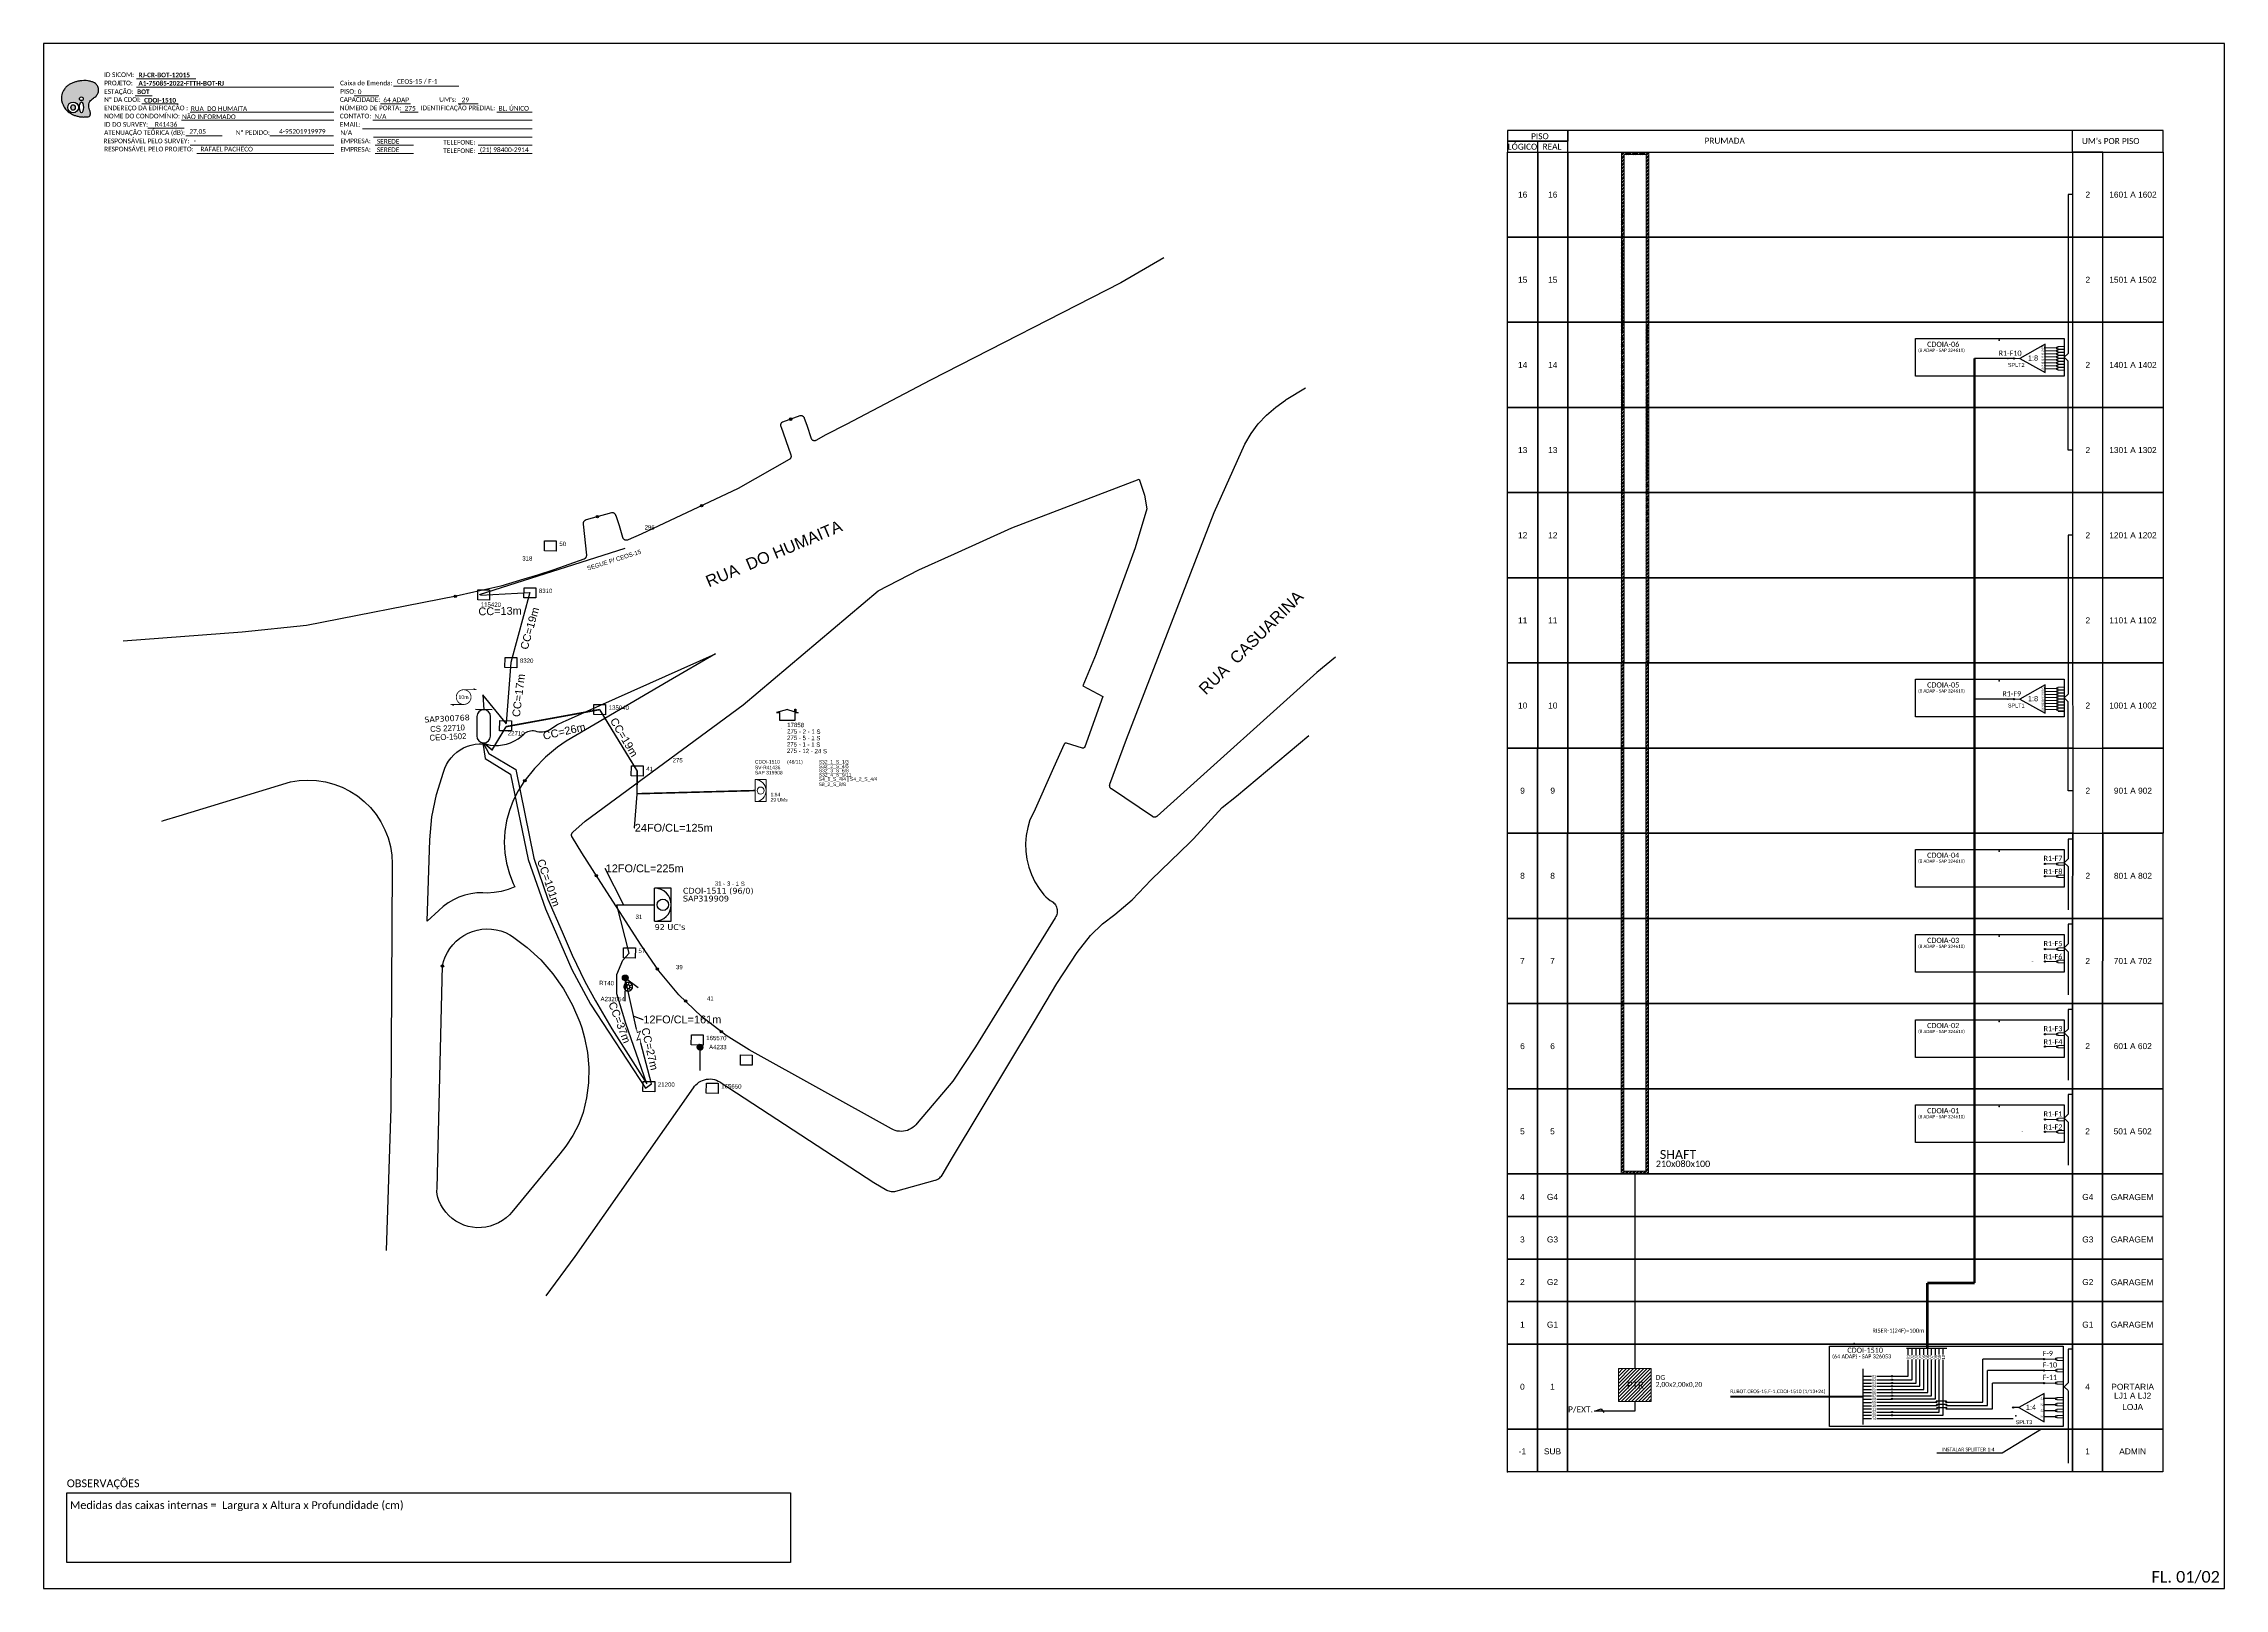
# Model space of a CAD drawing. Header units: millimetres. Extents: x 5322 to 7121, y 2260 to 2854.
# Drawn here: x 5322 to 6161, y 2260 to 2854 of the extents above; entities that cross this region are included whole.
import ezdxf
from ezdxf.enums import TextEntityAlignment as Align

# ---------------------------------------------------------------- set-up
doc = ezdxf.new("R2010")
doc.units = ezdxf.units.MM
doc.header["$LTSCALE"] = 0.1
doc.header["$MEASUREMENT"] = 0
doc.linetypes.add('DIVIDE', pattern=[1.25, 0.5, -0.25, 0, -0.25, 0, -0.25])
doc.layers.add("20.0-LEGENDA DOS CDO'S", color=1, linetype='Continuous', lineweight=0)
doc.layers.add('20.1-CDO_INTERIOR', color=1, linetype='Continuous', lineweight=0)
for name, color, linetype in [('AS BUILT', 10, 'Continuous'), ('CD a instalar', 1, 'Continuous'), ('CDOI', 1, 'Continuous'), ('CEO', 1, 'Continuous'), ('label_cabos', 7, 'Continuous'), ('LAYOUT', 7, 'Continuous'), ('LEGENDAS_INFRAESTRUTURAS', 7, 'Continuous'), ('MUB_DIVISA', 7, 'Continuous'), ('MUB_NUMERACAO', 7, 'Continuous'), ('MUB_QUADRAS', 253, 'Continuous'), ('MUB_SEGMENTO', 7, 'Continuous'), ('NOS_DE_INFRAESTRUTURA', 7, 'Continuous'), ('SURVEYS', 7, 'Continuous'), ('SURVEYS_LEGENDAS', 7, 'Continuous')]:
    doc.layers.add(name, color=color, linetype=linetype)
doc.styles.add('ARIAL', font='arial.ttf')
doc.styles.add('siredit', font='verdana.ttf')
doc.styles.get("Standard").update_dxf_attribs({"font": 'arial.ttf'})
doc.styles.add('Style-font000', font='font000.shx')
doc.styles.add('WMF-Calibri0', font='calibri.ttf')
doc.styles.add('WMF-Calibri1', font='calibrib.ttf')
doc.linetypes.add('FENCELINE1', pattern='A,0.25,-0.1,[133,ltypeshp.shx,S=0.1,R=0,X=-0.1,Y=0],-0.1,1', length=1.45)
doc.dimstyles.get("Standard").update_dxf_attribs({"dimtxt": 0.18, "dimasz": 0.18, "dimexe": 0.18, "dimexo": 0.0625, "dimgap": 0.09, "dimtad": 0, "dimtih": 1, "dimtoh": 1, "dimdec": 4, "dimzin": 0, "dimdsep": 46, "dimtxsty": 'Standard', "dimcen": 0.09, "dimadec": 0, "dimazin": 0, "dimtfac": 1, "dimtdec": 4, "dimtofl": 0, "dimtmove": 0, "dimatfit": 3, "dimfxl": 0, "dimtolj": 1, "dimtzin": 0, "dimarcsym": 0})

# ---------------------------------------------------------------- blocks, each defined once
blk = doc.blocks.new('DV')
at = {"linetype": 'Continuous'}
blk.add_circle((0, 0), 0.00000275, dxfattribs=at)
blk = doc.blocks.new('MHMZ')
at = {"color": 5}
for p, q in [((-0.0000136, 0.0000117), (0.0000136, 0.0000117)), ((-0.0000136, -0.0000117), (-0.0000136, 0.0000117)), ((0.0000136, 0.0000117), (0.0000136, -0.0000117)), ((0.0000136, -0.0000117), (-0.0000136, -0.0000117))]:
    blk.add_line(p, q, dxfattribs=at)
blk = doc.blocks.new('*X2')
at = {"color": 0}
for p, q in [((-0.679997, 0.416018), (-0.018018, 1.077997)), ((-0.679809, 0.433884), (-0.035884, 1.077809)), ((-0.679715, 0.398622), (-0.000622, 1.077715)), ((-0.67911, 0.452261), (-0.054261, 1.07711)), ((-0.678999, 0.381661), (0.016339, 1.076999)), ((-0.677877, 0.365105), (0.032895, 1.075877)), ((-0.677853, 0.471196), (-0.073196, 1.075853)), ((-0.676376, 0.348929), (0.049071, 1.074376)), ((-0.675978, 0.490748), (-0.092748, 1.073978)), ((-0.674518, 0.333109), (0.064891, 1.072518)), ((-0.673417, 0.510987), (-0.112987, 1.071417)), ((-0.672323, 0.317627), (0.080373, 1.070323)), ((-0.67008, 0.532002), (-0.134002, 1.06808)), ((-0.669809, 0.302463), (0.095537, 1.067809)), ((-0.666991, 0.287604), (0.110396, 1.064991)), ((-0.665856, 0.553903), (-0.155903, 1.063856)), ((-0.663883, 0.273034), (0.124966, 1.061883)), ((-0.660603, 0.576834), (-0.178834, 1.058603)), ((-0.660497, 0.258742), (0.139258, 1.058497)), ((-0.656846, 0.244715), (0.153285, 1.054846)), ((-0.654125, 0.600989), (-0.202989, 1.052125)), ((-0.652938, 0.230945), (0.167055, 1.050938)), ((-0.648783, 0.217422), (0.180578, 1.046783)), ((-0.646156, 0.626637), (-0.228637, 1.044156)), ((-0.64439, 0.204138), (0.193862, 1.04239)), ((-0.639766, 0.191085), (0.206915, 1.037766)), ((-0.636298, 0.654172), (-0.256172, 1.034298)), ((-0.634917, 0.178256), (0.219744, 1.032917)), ((-0.62985, 0.165645), (0.232355, 1.02785)), ((-0.624571, 0.153247), (0.244753, 1.022571)), ((-0.623925, 0.684222), (-0.286222, 1.021925)), ((-0.619084, 0.141056), (0.256944, 1.017084)), ((-0.613395, 0.129067), (0.268933, 1.011395)), ((-0.607932, 0.717893), (-0.319893, 1.005932)), ((-0.607508, 0.117277), (0.280723, 1.005508)), ((-0.601426, 0.10568), (0.29232, 0.999426)), ((-0.595154, 0.094275), (0.303725, 0.993154)), ((-0.588694, 0.083057), (0.314943, 0.986694)), ((-0.58596, 0.757543), (-0.359543, 0.98396)), ((-0.58205, 0.072024), (0.325976, 0.98005)), ((-0.575224, 0.061172), (0.336828, 0.973224)), ((-0.568219, 0.0505), (0.3475, 0.966219)), ((-0.561036, 0.040005), (0.357995, 0.959036)), ((-0.553678, 0.029685), (0.368315, 0.951678)), ((-0.550397, 0.810783), (-0.412783, 0.948397)), ((-0.546146, 0.01954), (0.37846, 0.944146)), ((-0.538442, 0.009566), (0.388434, 0.936442)), ((-0.530567, -0.000236), (0.398236, 0.928567)), ((-0.522522, -0.009869), (0.407869, 0.920522)), ((-0.514308, -0.019333), (0.417333, 0.912308)), ((-0.505925, -0.028628), (0.426628, 0.903925)), ((-0.497375, -0.037756), (0.435756, 0.895375)), ((-0.488657, -0.046715), (0.444715, 0.886657)), ((-0.479772, -0.055508), (0.453508, 0.877772)), ((-0.470719, -0.064133), (0.462133, 0.868719)), ((-0.461499, -0.07259), (0.47059, 0.859499)), ((-0.45211, -0.080879), (0.478879, 0.85011)), ((-0.442553, -0.089), (0.487, 0.840553)), ((-0.432826, -0.096951), (0.494951, 0.830826)), ((-0.422929, -0.104731), (0.502731, 0.820929)), ((-0.41286, -0.11234), (0.51034, 0.81086)), ((-0.402619, -0.119776), (0.517776, 0.800619)), ((-0.392202, -0.127037), (0.525037, 0.790202)), ((-0.381609, -0.134122), (0.532122, 0.779609)), ((-0.370838, -0.141028), (0.539028, 0.768838)), ((-0.359886, -0.147754), (0.545754, 0.757886)), ((-0.348751, -0.154296), (0.552296, 0.746751)), ((-0.337429, -0.160652), (0.558652, 0.735429)), ((-0.325919, -0.16682), (0.56482, 0.723919)), ((-0.314215, -0.172794), (0.570794, 0.712215)), ((-0.302316, -0.178572), (0.576572, 0.700316)), ((-0.290215, -0.184149), (0.582149, 0.688215)), ((-0.27791, -0.189522), (0.587522, 0.67591)), ((-0.265395, -0.194684), (0.592684, 0.663395)), ((-0.252664, -0.199631), (0.597631, 0.650664)), ((-0.239711, -0.204356), (0.602356, 0.637711)), ((-0.226531, -0.208853), (0.606853, 0.624531)), ((-0.213115, -0.213115), (0.611115, 0.611115)), ((-0.199456, -0.217134), (0.615134, 0.597456)), ((-0.185546, -0.220901), (0.618901, 0.583546)), ((-0.171373, -0.224406), (0.622406, 0.569373)), ((-0.156929, -0.22764), (0.62564, 0.554929)), ((-0.1422, -0.230589), (0.628589, 0.5402)), ((-0.127174, -0.23324), (0.63124, 0.525174)), ((-0.111836, -0.23558), (0.63358, 0.509836)), ((-0.096169, -0.23759), (0.63559, 0.494169)), ((-0.080154, -0.239253), (0.637253, 0.478154)), ((-0.06377, -0.240547), (0.638547, 0.46177)), ((-0.046993, -0.241448), (0.639448, 0.444993)), ((-0.029795, -0.241927), (0.639927, 0.427795)), ((-0.012144, -0.241953), (0.639953, 0.410144)), ((0.006, -0.241488), (0.639488, 0.392)), ((0.024679, -0.240486), (0.638486, 0.373321)), ((0.043948, -0.238895), (0.636895, 0.354052)), ((0.063871, -0.236649), (0.634649, 0.334129)), ((0.084528, -0.23367), (0.63167, 0.313472)), ((0.106018, -0.229858), (0.627858, 0.291982)), ((0.12847, -0.225084), (0.623084, 0.26953)), ((0.152051, -0.21918), (0.61718, 0.245949)), ((0.176993, -0.211916), (0.609916, 0.221007)), ((0.203627, -0.20296), (0.60096, 0.194373)), ((0.232456, -0.191808), (0.589808, 0.165544)), ((0.264325, -0.177617), (0.575617, 0.133675)), ((0.300865, -0.158754), (0.556754, 0.097135)), ((0.346227, -0.13107), (0.52907, 0.051773)), ((0.43272, -0.062254), (0.460254, -0.03472))]:
    blk.add_line(p, q, dxfattribs=at)
blk = doc.blocks.new('PTPT')
at = {"color": 0}
blk.add_line((-0.0000002, -0.0000024), (-0.0000002, -0.0000498), dxfattribs=at)
blk.add_circle((-0.0000002, 0.0000042), 0.0000066, dxfattribs=at)
at = {"color": 0, "xscale": 1e-05, "yscale": 1e-05, "zscale": 1e-05}
blk.add_blockref('*X2', (0, 0), dxfattribs=at)
blk = doc.blocks.new('RTRT')
at = {"color": 0}
for p, q in [((-0.000003, 0.0000027), (-0.0000072, 0.0000069)), ((-0.0000001, 0.0000038), (-0.0000001, 0.0000098)), ((0.0000027, 0.0000027), (0.0000069, 0.0000069)), ((-0.0000041, -0.0000002), (-0.0000101, -0.0000002)), ((-0.000003, -0.000003), (-0.0000072, -0.0000072)), ((-0.0000001, -0.0000042), (-0.0000001, -0.0000102)), ((0.0000027, -0.000003), (0.0000069, -0.0000072)), ((0.0000039, -0.0000002), (0.0000099, -0.0000002))]:
    blk.add_line(p, q, dxfattribs=at)
for points in [[(0.0000099, -0.0000002, 0), (0.0000099, 0.0000003, 0), (0.0000098, 0.0000008, 0), (0.0000098, 0.0000013, 0), (0.0000097, 0.0000018, 0), (0.0000096, 0.0000023, 0), (0.0000094, 0.0000027, 0), (0.0000093, 0.0000032, 0), (0.0000091, 0.0000037, 0), (0.0000089, 0.0000041, 0), (0.0000087, 0.0000045, 0), (0.0000085, 0.000005, 0), (0.0000082, 0.0000054, 0), (0.0000079, 0.0000058, 0), (0.0000076, 0.0000062, 0), (0.0000073, 0.0000065, 0), (0.0000069, 0.0000069, 0), (0.0000066, 0.0000072, 0), (0.0000062, 0.0000076, 0), (0.0000058, 0.0000079, 0), (0.0000054, 0.0000081, 0), (0.000005, 0.0000084, 0), (0.0000046, 0.0000087, 0), (0.0000042, 0.0000089, 0), (0.0000037, 0.0000091, 0), (0.0000032, 0.0000092, 0), (0.0000028, 0.0000094, 0), (0.0000023, 0.0000095, 0), (0.0000018, 0.0000096, 0), (0.0000013, 0.0000097, 0), (0.0000009, 0.0000098, 0), (0.0000004, 0.0000098, 0), (-0.0000001, 0.0000098, 0), (-0.0000006, 0.0000098, 0), (-0.0000011, 0.0000098, 0), (-0.0000016, 0.0000097, 0), (-0.0000021, 0.0000096, 0), (-0.0000026, 0.0000095, 0), (-0.000003, 0.0000094, 0), (-0.0000035, 0.0000092, 0), (-0.000004, 0.0000091, 0), (-0.0000044, 0.0000089, 0), (-0.0000048, 0.0000087, 0), (-0.0000053, 0.0000084, 0), (-0.0000057, 0.0000081, 0), (-0.0000061, 0.0000079, 0), (-0.0000065, 0.0000076, 0), (-0.0000068, 0.0000072, 0), (-0.0000072, 0.0000069, 0), (-0.0000075, 0.0000065, 0), (-0.0000079, 0.0000062, 0), (-0.0000082, 0.0000058, 0), (-0.0000084, 0.0000054, 0), (-0.0000087, 0.000005, 0), (-0.0000089, 0.0000045, 0), (-0.0000092, 0.0000041, 0), (-0.0000094, 0.0000037, 0), (-0.0000095, 0.0000032, 0), (-0.0000097, 0.0000027, 0), (-0.0000098, 0.0000023, 0), (-0.0000099, 0.0000018, 0), (-0.00001, 0.0000013, 0), (-0.0000101, 0.0000008, 0), (-0.0000101, 0.0000003, 0), (-0.0000101, -0.0000002, 0), (-0.0000101, -0.0000007, 0), (-0.0000101, -0.0000011, 0), (-0.00001, -0.0000016, 0), (-0.0000099, -0.0000021, 0), (-0.0000098, -0.0000026, 0), (-0.0000097, -0.0000031, 0), (-0.0000095, -0.0000035, 0), (-0.0000094, -0.000004, 0), (-0.0000092, -0.0000044, 0), (-0.0000089, -0.0000049, 0), (-0.0000087, -0.0000053, 0), (-0.0000084, -0.0000057, 0), (-0.0000082, -0.0000061, 0), (-0.0000079, -0.0000065, 0), (-0.0000075, -0.0000069, 0), (-0.0000072, -0.0000072, 0), (-0.0000068, -0.0000076, 0), (-0.0000065, -0.0000079, 0), (-0.0000061, -0.0000082, 0), (-0.0000057, -0.0000085, 0), (-0.0000053, -0.0000087, 0), (-0.0000048, -0.000009, 0), (-0.0000044, -0.0000092, 0), (-0.000004, -0.0000094, 0), (-0.0000035, -0.0000096, 0), (-0.000003, -0.0000097, 0), (-0.0000026, -0.0000099, 0), (-0.0000021, -0.00001, 0), (-0.0000016, -0.0000101, 0), (-0.0000011, -0.0000101, 0), (-0.0000006, -0.0000102, 0), (-0.0000001, -0.0000102, 0), (0.0000004, -0.0000102, 0), (0.0000009, -0.0000101, 0), (0.0000013, -0.0000101, 0), (0.0000018, -0.00001, 0), (0.0000023, -0.0000099, 0), (0.0000028, -0.0000097, 0), (0.0000032, -0.0000096, 0), (0.0000037, -0.0000094, 0), (0.0000042, -0.0000092, 0), (0.0000046, -0.000009, 0), (0.000005, -0.0000087, 0), (0.0000054, -0.0000085, 0), (0.0000058, -0.0000082, 0), (0.0000062, -0.0000079, 0), (0.0000066, -0.0000076, 0), (0.0000069, -0.0000072, 0), (0.0000073, -0.0000069, 0), (0.0000076, -0.0000065, 0), (0.0000079, -0.0000061, 0), (0.0000082, -0.0000057, 0), (0.0000085, -0.0000053, 0), (0.0000087, -0.0000049, 0), (0.0000089, -0.0000044, 0), (0.0000091, -0.000004, 0), (0.0000093, -0.0000035, 0), (0.0000094, -0.0000031, 0), (0.0000096, -0.0000026, 0), (0.0000097, -0.0000021, 0), (0.0000098, -0.0000016, 0), (0.0000098, -0.0000011, 0), (0.0000099, -0.0000007, 0), (0.0000099, -0.0000002, 0)], [(0.0000039, -0.0000002, 0), (0.0000039, 0, 0), (0.0000039, 0.0000002, 0), (0.0000038, 0.0000004, 0), (0.0000038, 0.0000006, 0), (0.0000038, 0.0000008, 0), (0.0000037, 0.000001, 0), (0.0000036, 0.0000012, 0), (0.0000036, 0.0000014, 0), (0.0000035, 0.0000015, 0), (0.0000034, 0.0000017, 0), (0.0000033, 0.0000019, 0), (0.0000032, 0.0000021, 0), (0.0000031, 0.0000022, 0), (0.000003, 0.0000024, 0), (0.0000028, 0.0000025, 0), (0.0000027, 0.0000027, 0), (0.0000026, 0.0000028, 0), (0.0000024, 0.0000029, 0), (0.0000023, 0.000003, 0), (0.0000021, 0.0000032, 0), (0.0000019, 0.0000033, 0), (0.0000018, 0.0000034, 0), (0.0000016, 0.0000035, 0), (0.0000014, 0.0000035, 0), (0.0000012, 0.0000036, 0), (0.000001, 0.0000037, 0), (0.0000008, 0.0000037, 0), (0.0000007, 0.0000038, 0), (0.0000005, 0.0000038, 0), (0.0000003, 0.0000038, 0), (0.0000001, 0.0000038, 0), (-0.0000001, 0.0000038, 0), (-0.0000003, 0.0000038, 0), (-0.0000005, 0.0000038, 0), (-0.0000007, 0.0000038, 0), (-0.0000009, 0.0000038, 0), (-0.0000011, 0.0000037, 0), (-0.0000013, 0.0000037, 0), (-0.0000015, 0.0000036, 0), (-0.0000017, 0.0000035, 0), (-0.0000018, 0.0000035, 0), (-0.000002, 0.0000034, 0), (-0.0000022, 0.0000033, 0), (-0.0000023, 0.0000032, 0), (-0.0000025, 0.000003, 0), (-0.0000027, 0.0000029, 0), (-0.0000028, 0.0000028, 0), (-0.000003, 0.0000027, 0), (-0.0000031, 0.0000025, 0), (-0.0000032, 0.0000024, 0), (-0.0000033, 0.0000022, 0), (-0.0000034, 0.0000021, 0), (-0.0000036, 0.0000019, 0), (-0.0000037, 0.0000017, 0), (-0.0000037, 0.0000015, 0), (-0.0000038, 0.0000014, 0), (-0.0000039, 0.0000012, 0), (-0.000004, 0.000001, 0), (-0.000004, 0.0000008, 0), (-0.000004, 0.0000006, 0), (-0.0000041, 0.0000004, 0), (-0.0000041, 0.0000002, 0), (-0.0000041, 0, 0), (-0.0000041, -0.0000002, 0), (-0.0000041, -0.0000004, 0), (-0.0000041, -0.0000006, 0), (-0.0000041, -0.0000008, 0), (-0.000004, -0.0000009, 0), (-0.000004, -0.0000011, 0), (-0.000004, -0.0000013, 0), (-0.0000039, -0.0000015, 0), (-0.0000038, -0.0000017, 0), (-0.0000037, -0.0000019, 0), (-0.0000037, -0.0000021, 0), (-0.0000036, -0.0000022, 0), (-0.0000034, -0.0000024, 0), (-0.0000033, -0.0000025, 0), (-0.0000032, -0.0000027, 0), (-0.0000031, -0.0000029, 0), (-0.000003, -0.000003, 0), (-0.0000028, -0.0000031, 0), (-0.0000027, -0.0000033, 0), (-0.0000025, -0.0000034, 0), (-0.0000023, -0.0000035, 0), (-0.0000022, -0.0000036, 0), (-0.000002, -0.0000037, 0), (-0.0000018, -0.0000038, 0), (-0.0000017, -0.0000039, 0), (-0.0000015, -0.0000039, 0), (-0.0000013, -0.000004, 0), (-0.0000011, -0.000004, 0), (-0.0000009, -0.0000041, 0), (-0.0000007, -0.0000041, 0), (-0.0000005, -0.0000041, 0), (-0.0000003, -0.0000042, 0), (-0.0000001, -0.0000042, 0), (0.0000001, -0.0000042, 0), (0.0000003, -0.0000041, 0), (0.0000005, -0.0000041, 0), (0.0000007, -0.0000041, 0), (0.0000008, -0.000004, 0), (0.000001, -0.000004, 0), (0.0000012, -0.0000039, 0), (0.0000014, -0.0000039, 0), (0.0000016, -0.0000038, 0), (0.0000018, -0.0000037, 0), (0.0000019, -0.0000036, 0), (0.0000021, -0.0000035, 0), (0.0000023, -0.0000034, 0), (0.0000024, -0.0000033, 0), (0.0000026, -0.0000031, 0), (0.0000027, -0.000003, 0), (0.0000028, -0.0000029, 0), (0.000003, -0.0000027, 0), (0.0000031, -0.0000025, 0), (0.0000032, -0.0000024, 0), (0.0000033, -0.0000022, 0), (0.0000034, -0.0000021, 0), (0.0000035, -0.0000019, 0), (0.0000036, -0.0000017, 0), (0.0000036, -0.0000015, 0), (0.0000037, -0.0000013, 0), (0.0000038, -0.0000011, 0), (0.0000038, -0.0000009, 0), (0.0000038, -0.0000008, 0), (0.0000039, -0.0000006, 0), (0.0000039, -0.0000004, 0), (0.0000039, -0.0000002, 0)]]:
    blk.add_polyline3d(points, dxfattribs=at)
blk = doc.blocks.new('LVLV')
for p, q in [((0, 0.0000254), (-0.0000251, 0.000018)), ((-0.0000251, 0.000018), (-0.0000173, 0.000018)), ((-0.0000172, 0), (-0.0000172, 0.0000179)), ((0.0000172, 0), (-0.0000172, 0)), ((0, 0.0000254), (0.0000251, 0.000018)), ((0.0000169, 0.0000264), (0.0000195, 0.0000264)), ((0.0000169, 0.0000205), (0.0000169, 0.0000264)), ((0.0000251, 0.000018), (0.0000172, 0.000018)), ((0.0000172, 0.000018), (0.0000172, 0)), ((0.0000195, 0.0000264), (0.0000195, 0.0000198))]:
    blk.add_line(p, q)
blk = doc.blocks.new('OI')
h = blk.add_hatch(color=40)
edge = h.paths.add_edge_path()
edge.add_spline(control_points=[(4.35, -0.67), (3.92, -0.99), (3.26, -1.5), (2.81, -2.59), (2.9, -3.5), (3.06, -4.27), (3.31, -4.85), (3.37, -5.39), (3.4, -5.88), (3.2, -6.4), (2.54, -6.61), (1.65, -6.63), (0.55, -6.67), (-0.56, -6.42), (-1.61, -6.14), (-2.77, -5.61), (-3.92, -4.77), (-4.89, -3.7), (-5.34, -2.65), (-5.6, -1.94), (-5.85, -0.96), (-5.71, 0.47), (-5.1, 2.02), (-4.14, 3.02), (-3.3, 3.61), (-2.37, 4.16), (-1.36, 4.44), (-0.56, 4.7), (0.79, 4.85), (2.24, 4.97), (3.79, 4.57), (4.67, 4.21), (5.44, 3.65), (5.76, 2.99), (6.03, 2.21), (6.01, 1.46), (5.72, 0.64), (5.31, 0.08), (4.88, -0.38), (4.51, -0.55), (4.35, -0.67)], knot_values=[0, 0, 0, 0, 1.60434, 2.417191, 3.427595, 4.282808, 4.776746, 5.304182, 5.888771, 6.258406, 6.858137, 7.79129, 8.986195, 10.124242, 11.187857, 12.242908, 13.953784, 15.414161, 16.515391, 17.349188, 17.675853, 19.552021, 21.515531, 22.568638, 23.63245, 24.621084, 25.782718, 26.745347, 27.142653, 29.870543, 31.004649, 31.921532, 32.709589, 33.801391, 34.042471, 35.192333, 35.971461, 36.628871, 37.254359, 37.836911, 37.836911, 37.836911, 37.836911], degree=3, periodic=0)
h.paths.add_polyline_path([(1.13, -0.87, -1), (-0.04, -0.87, -1)], flags=16)
edge = h.paths.add_edge_path(flags=16)
edge.add_ellipse((0.56, -3.59), major_axis=(-0.02, 1.71), ratio=0.361305, start_angle=0, end_angle=360)
h.paths.add_polyline_path([(-0.36, -3.62, -1), (-3.8, -3.62, -1)], flags=16)
edge = h.paths.add_edge_path(flags=0)
edge.add_ellipse((-2.08, -3.62), major_axis=(0, 0.885), ratio=0.758294, start_angle=0, end_angle=360)
at = {"color": 40}
for centre, radius in [((-2.08, -3.62), 1.72), ((0.54, -0.87), 0.587)]:
    blk.add_circle(centre, radius, dxfattribs=at)
blk.add_ellipse((-2.08, -3.62), major_axis=(0, 0.885), ratio=0.758294, start_param=-3.141592653589792, end_param=3.141592653589792, dxfattribs=at)
blk.add_ellipse((0.56, -3.59), major_axis=(-0.02, 1.71), ratio=0.361305, dxfattribs=at)
at = {"color": 40, "start_tangent": (-0.800898, -0.598801), "end_tangent": (-0.800898, -0.598801)}
blk.add_spline([(4.35, -0.67), (3.2, -1.78), (2.9, -2.54), (2.92, -3.55), (3.12, -4.38), (3.28, -4.85), (3.37, -5.37), (3.35, -5.95), (3.2, -6.29), (2.66, -6.55), (1.73, -6.63), (0.54, -6.62), (-0.58, -6.41), (-1.6, -6.11), (-2.56, -5.67), (-3.95, -4.67), (-4.89, -3.56), (-5.37, -2.56), (-5.64, -1.78), (-5.72, -1.46), (-5.63, 0.42), (-4.84, 2.22), (-4.13, 2.99), (-3.27, 3.62), (-2.4, 4.09), (-1.3, 4.47), (-0.37, 4.72), (0.02, 4.77), (2.75, 4.8), (3.85, 4.53), (4.69, 4.16), (5.31, 3.68), (5.85, 2.73), (5.93, 2.5), (5.94, 1.35), (5.67, 0.62), (5.29, 0.08), (4.84, -0.36), (4.35, -0.67)], degree=3, dxfattribs=at)
blk = doc.blocks.new('LEG_CDO64_DIR')
blk.add_point((0, 0))
at = {"color": 1, "style": 'WMF-Calibri0', "flags": 4}
blk.add_attdef('MODELO', text='', height=1.5, dxfattribs=at).set_placement((-1.52, -5.5), align=Align.CENTER)
blk.add_attdef('CDO', (-2.62, -3.57), '', height=2, dxfattribs=at)
blk = doc.blocks.new('SPLITTER_')
blk.add_point((0, 0))
at = {"style": 'ARIAL', "flags": 4}
blk.add_attdef('SPLT', (0, -3.26), '', height=1.5, dxfattribs=at)
blk = doc.blocks.new('A$C415C251F')
at = {"color": 3}
blk.add_point((0, 0), dxfattribs=at)
blk = doc.blocks.new('LEG_CDOIA8_C-SPLT_DIR')
at = {"color": 3}
blk.add_blockref('A$C415C251F', (0, 0), dxfattribs=at)
at = {"color": 1, "style": 'WMF-Calibri0', "flags": 4}
blk.add_attdef('CDO', (-26.84, -2.61), '', height=2, dxfattribs=at)
blk.add_attdef('MODELO', text='', height=1.5, dxfattribs=at).set_placement((-22.23, -4.54), align=Align.CENTER)
at = {"style": 'ARIAL', "flags": 4}
blk.add_attdef('SPLITAGEM', text='', height=1.5, dxfattribs=at).set_placement((-18.36, -12.59), align=Align.CENTER)
blk = doc.blocks.new('SPLT_1-4_SC-APC')
at = {"color": 1, "linetype": 'Continuous', "ltscale": 2.5}
for points in [[(-17.04, -6.98), (-19.26, -6.98)], [(-7.37, -1.53), (-17.04, -6.98), (-7.37, -12.43), (-7.37, -1.53)]]:
    blk.add_lwpolyline(points, dxfattribs=at)
at = {"color": 3, "linetype": 'Continuous', "ltscale": 2.5}
for points in [[(-2.99, -3.51), (-7.37, -3.51)], [(-7.37, -5.82), (-2.99, -5.82)], [(-7.37, -8.12), (-2.99, -8.12)], [(-7.37, -10.43), (-2.99, -10.43)]]:
    blk.add_lwpolyline(points, dxfattribs=at)
at = {"color": 3, "lineweight": 0}
for points in [[(-2.99, -3.22), (-2.41, -3.22), (-2.41, -3.8), (-2.99, -3.8)], [(-2.99, -5.53), (-2.41, -5.53), (-2.41, -6.1), (-2.99, -6.1)], [(-2.99, -7.84), (-2.41, -7.84), (-2.41, -8.41), (-2.99, -8.41)], [(-2.99, -10.14), (-2.41, -10.14), (-2.41, -10.72), (-2.99, -10.72)]]:
    blk.add_lwpolyline(points, close=True, dxfattribs=at)
for points in [[(-2.41, -3.02), (-2.41, -4)], [(-2.41, -3.02), (0, -3.02)], [(-2.41, -4), (0, -4)], [(-2.41, -5.32), (-2.41, -6.31)], [(-2.41, -5.32), (0, -5.32)], [(-2.41, -6.31), (0, -6.31)], [(-2.41, -7.63), (-2.41, -8.62)], [(-2.41, -7.63), (0, -7.63)], [(-2.41, -8.62), (0, -8.62)], [(-2.41, -9.94), (-2.41, -10.92)], [(-2.41, -9.94), (0, -9.94)], [(-2.41, -10.92), (0, -10.92)]]:
    blk.add_lwpolyline(points, dxfattribs=at)
at = {"color": 1, "style": 'ARIAL'}
for s, height, p in [('1:4', 2, (-14.35, -7.83)), ('S1', 0.75, (-8.74, -3.91)), ('S2', 0.75, (-8.74, -6.17)), ('S3', 0.75, (-8.74, -8.52)), ('S4', 0.75, (-8.74, -10.78))]:
    blk.add_text(s, height=height, dxfattribs=at).set_placement(p)
blk = doc.blocks.new('CDO_INTERIOR_TROCA')
at = {"layer": '20.1-CDO_INTERIOR', "color": 0, "lineweight": 18}
blk.add_lwpolyline([(4.25, -4.25), (4.25, 4.25), (0, 4.25), (0, -4.25)], close=True, dxfattribs=at)
blk.add_circle((2.13, 0), 1.36, dxfattribs=at)
blk.add_arc((0, 0), 4.25, 270, 90, dxfattribs=at)
at = {"layer": "20.0-LEGENDA DOS CDO'S", "color": 0, "style": 'ARIAL'}
for tag, p in [('CDO_N', (-0.08, 10.38)), ('SURVEY', (-0.08, 8.2)), ('SPLITER_1', (24.48, 10.38)), ('SPLITER_2', (24.5, 8.68)), ('SPLITER_3', (24.5, 7.04)), ('SAP_ANTIGO', (-0.08, 6.23)), ('/_SAP_NOVO', (12.37, 6.23)), ('SPLITER_4', (24.5, 5.4)), ('SPLITER_5', (24.5, 3.75)), ('1:XX', (5.94, -2.22)), ('UMS', (5.94, -4.24))]:
    blk.add_attdef(tag, p, '', height=1.36, dxfattribs=at)
blk.add_attdef('FIBRAS_UTILIZADAS', text='', height=1.36, dxfattribs=at).set_placement((15.34, 10.38), align=Align.CENTER)

msp = doc.modelspace()

# ---------------------------------------------------------------- hatches: boundary and pattern name
h = msp.add_hatch()
h.set_pattern_fill('ANSI32', color=256, scale=0.1)
h.set_pattern_definition([(45, (-1710.3518, 4668.9155), (-0.67351921, 0.67351921), []), (45, (-1709.9028, 4668.9155), (-0.67351921, 0.67351921), [])])
h.paths.add_polyline_path([(5929.15, 2812.71), (5939.65, 2812.71), (5939.52, 2419.84), (5929.02, 2419.84)])
h.paths.add_polyline_path([(5930.15, 2811.71), (5938.65, 2811.71), (5938.52, 2420.84), (5930.02, 2420.84)], flags=16)
h = msp.add_hatch(color=0)
h.dxf.hatch_style = 1
edge = h.paths.add_edge_path()
edge.add_arc((6080.14, 2733.34), 0.256, 0, 360)
h = msp.add_hatch(color=0)
h.dxf.hatch_style = 1
edge = h.paths.add_edge_path()
edge.add_arc((6080.14, 2602.37), 0.256, 0, 360)
h = msp.add_hatch(color=0)
h.dxf.hatch_style = 1
edge = h.paths.add_edge_path()
edge.add_arc((6092.03, 2538.94), 0.256, 0, 360)
h = msp.add_hatch(color=0)
h.dxf.hatch_style = 1
edge = h.paths.add_edge_path()
edge.add_arc((6092.03, 2534.2), 0.256, 0, 360)
h = msp.add_hatch(color=0)
h.dxf.hatch_style = 1
edge = h.paths.add_edge_path()
edge.add_arc((6092.03, 2506.2), 0.256, 0, 360)
h = msp.add_hatch(color=0)
h.dxf.hatch_style = 1
edge = h.paths.add_edge_path()
edge.add_arc((6092.03, 2501.45), 0.256, 0, 360)
h = msp.add_hatch(color=0)
h.dxf.hatch_style = 1
edge = h.paths.add_edge_path()
edge.add_arc((6092.03, 2473.45), 0.256, 0, 360)
h = msp.add_hatch(color=0)
h.dxf.hatch_style = 1
edge = h.paths.add_edge_path()
edge.add_arc((6092.03, 2468.71), 0.256, 0, 360)
h = msp.add_hatch(color=0)
h.dxf.hatch_style = 1
edge = h.paths.add_edge_path()
edge.add_arc((6092.03, 2440.71), 0.256, 0, 360)
h = msp.add_hatch(color=0)
h.dxf.hatch_style = 1
edge = h.paths.add_edge_path()
edge.add_arc((6092.03, 2435.96), 0.256, 0, 360)
h = msp.add_hatch(color=256)
h.dxf.hatch_style = 1
edge = h.paths.add_edge_path()
edge.add_arc((6091.68, 2348.57), 0.256, 0, 360)
h = msp.add_hatch()
h.set_pattern_fill('ANSI31', color=0, scale=7.526522, style=0)
h.set_pattern_definition([(45, (5705.148, 2017.8681), (-0.6652568, 0.6652568), [])])
h.paths.add_polyline_path([(5940.64, 2344.92), (5928, 2344.92), (5928, 2332.27), (5940.64, 2332.27)])
h.paths.add_polyline_path([(5930.56, 2336.54), (5938.52, 2336.54), (5938.52, 2340.61), (5930.56, 2340.61)], flags=24)
h = msp.add_hatch(color=256)
h.dxf.hatch_style = 1
edge = h.paths.add_edge_path()
edge.add_arc((6033.17, 2341.95), 0.256, 0, 360)
h = msp.add_hatch(color=256)
h.dxf.hatch_style = 1
edge = h.paths.add_edge_path()
edge.add_arc((6033.17, 2340.61), 0.256, 0, 360)
h = msp.add_hatch(color=256)
h.dxf.hatch_style = 1
edge = h.paths.add_edge_path()
edge.add_arc((6033.17, 2339.35), 0.256, 0, 360)
h = msp.add_hatch(color=256)
h.dxf.hatch_style = 1
edge = h.paths.add_edge_path()
edge.add_arc((6091.68, 2344.18), 0.256, 0, 360)
h = msp.add_hatch(color=256)
h.dxf.hatch_style = 1
edge = h.paths.add_edge_path()
edge.add_arc((6091.68, 2339.36), 0.256, 0, 360)
h = msp.add_hatch(color=256)
h.dxf.hatch_style = 1
edge = h.paths.add_edge_path()
edge.add_arc((6033.17, 2338.09), 0.256, 0, 360)
h = msp.add_hatch(color=256)
h.dxf.hatch_style = 1
edge = h.paths.add_edge_path()
edge.add_arc((6033.18, 2336.87), 0.256, 0, 360)
h = msp.add_hatch(color=256)
h.dxf.hatch_style = 1
edge = h.paths.add_edge_path()
edge.add_arc((6033.18, 2335.67), 0.256, 0, 360)
h = msp.add_hatch(color=256)
h.dxf.hatch_style = 1
edge = h.paths.add_edge_path()
edge.add_arc((6033.18, 2334.48), 0.256, 0, 360)
h = msp.add_hatch(color=256)
h.dxf.hatch_style = 1
edge = h.paths.add_edge_path()
edge.add_arc((6033.18, 2333.22), 0.256, 0, 360)
h = msp.add_hatch(color=256)
h.dxf.hatch_style = 1
edge = h.paths.add_edge_path()
edge.add_arc((6033.18, 2328.18), 0.256, 0, 360)
h = msp.add_hatch(color=256)
h.dxf.hatch_style = 1
edge = h.paths.add_edge_path()
edge.add_arc((6033.18, 2326.98), 0.256, 0, 360)
h = msp.add_hatch(color=3)
h.dxf.hatch_style = 1
edge = h.paths.add_edge_path()
edge.add_arc((6079.79, 2329.89), 0.256, 0, 360)

# ---------------------------------------------------------------- linework, layer by layer
at = {"color": 3}
for p, q in [((6101, 2796.34), (6100.98, 2735.26)), ((6102.65, 2796.34), (6101, 2796.34)), ((6100.98, 2352.36), (6100.96, 2339.46)), ((6102.63, 2352.36), (6100.98, 2352.36)), ((6100.93, 2339.44), (6099.36, 2337.93)), ((6099.36, 2337.93), (6100.93, 2336.42)), ((6100.95, 2336.4), (6100.94, 2328.12)), ((6100.94, 2328.12), (6100.93, 2308.48))]:
    msp.add_line(p, q, dxfattribs=at)
at = {"color": 0}
for p, q in [((6100.98, 2735.26), (6099.41, 2733.76)), ((6099.41, 2733.76), (6100.98, 2732.25)), ((6101, 2698.1), (6100.98, 2732.25)), ((6102.65, 2698.1), (6101, 2698.1)), ((6101, 2665.36), (6100.98, 2604.29)), ((6102.65, 2665.36), (6101, 2665.36)), ((6100.98, 2604.29), (6099.41, 2602.78)), ((6099.41, 2602.78), (6100.98, 2601.27)), ((6101, 2567.13), (6100.98, 2601.27)), ((6102.65, 2567.13), (6101, 2567.13)), ((6100.96, 2540.94), (6099.4, 2539.43)), ((6100.98, 2548.48), (6100.98, 2540.95)), ((6102.63, 2548.48), (6100.98, 2548.48)), ((6099.4, 2539.43), (6100.96, 2537.92)), ((6100.98, 2537.91), (6100.97, 2521.31)), ((6100.94, 2515.74), (6100.94, 2508.21)), ((6102.6, 2515.74), (6100.94, 2515.74)), ((6100.93, 2508.2), (6099.36, 2506.69)), ((6100.96, 2508.2), (6099.4, 2506.69)), ((6099.36, 2506.69), (6100.93, 2505.18)), ((6099.4, 2506.69), (6100.96, 2505.18)), ((6100.94, 2505.17), (6100.93, 2488.57)), ((6100.94, 2483), (6100.94, 2475.46)), ((6102.6, 2483), (6100.94, 2483)), ((6100.93, 2475.45), (6099.36, 2473.95)), ((6099.36, 2473.95), (6100.93, 2472.44)), ((6100.94, 2472.43), (6100.93, 2455.82)), ((6100.94, 2450.25), (6100.94, 2442.72)), ((6102.6, 2450.25), (6100.94, 2450.25)), ((6100.93, 2442.71), (6099.36, 2441.2)), ((6099.36, 2441.2), (6100.93, 2439.69)), ((6100.94, 2439.68), (6100.93, 2423.08))]:
    msp.add_line(p, q, dxfattribs=at)
msp.add_line((5934.32, 2419.84), (5934.32, 2344.92))
at = {"color": 1}
for p, q in [((6071.84, 2329.39), (6071.84, 2339.36)), ((6033.18, 2329.39), (6050.72, 2329.39)), ((6053.9, 2329.39), (6071.84, 2329.39))]:
    msp.add_line(p, q, dxfattribs=at)
at = {"linetype": 'Continuous'}
msp.add_lwpolyline([(6161.01, 2854.39), (5322.44, 2854.39), (5322.44, 2260.39), (6161.01, 2260.39), (6161.01, 2854.39)], dxfattribs=at)
at = {"color": 7, "lineweight": 0}
for points in [[(5358.11, 2840.79), (5380.92, 2840.79)], [(5358.11, 2837.6), (5434.08, 2837.6)], [(5441.88, 2834.37), (5451.36, 2834.37)], [(5456.92, 2838.09), (5482.05, 2838.09)], [(5357.59, 2834.32), (5364.14, 2834.32)], [(5360.25, 2831.25), (5374.2, 2831.25)], [(5378.82, 2828.02), (5434.08, 2828.02)], [(5451.92, 2831.25), (5463.54, 2831.25)], [(5459.51, 2828.02), (5466.45, 2828.02)], [(5481.87, 2831.25), (5489.53, 2831.25)], [(5496.68, 2828.02), (5510.24, 2828.02)], [(5362.57, 2821.84), (5376.52, 2821.84)], [(5375.41, 2824.9), (5434.08, 2824.9)], [(5377.11, 2818.87), (5391.05, 2818.87)], [(5409.44, 2818.88), (5433.93, 2818.88)], [(5445, 2821.67), (5510.27, 2821.67)], [(5449.04, 2824.9), (5510.27, 2824.9)], [(5449.29, 2818.43), (5510.27, 2818.43)], [(5378.82, 2815.32), (5434.08, 2815.32)], [(5381.31, 2812.08), (5434.08, 2812.08)], [(5449.9, 2815.32), (5464.69, 2815.32)], [(5449.9, 2812.08), (5464.69, 2812.08)], [(5489.5, 2815.32), (5510.27, 2815.32)], [(5489.5, 2812.08), (5510.27, 2812.08)]]:
    msp.add_lwpolyline(points, dxfattribs=at)
for points in [[(5885.39, 2816.82), (5908.54, 2816.82), (5908.54, 2820.93), (5885.39, 2820.93)], [(5885.39, 2812.71), (5908.54, 2812.71), (5908.54, 2816.82), (5885.39, 2816.82)], [(5885.39, 2812.71), (5896.97, 2812.71), (5896.97, 2779.96), (5885.39, 2779.96)], [(5896.97, 2812.71), (5908.54, 2812.71), (5908.54, 2779.96), (5896.97, 2779.96)], [(5908.54, 2812.71), (6102.63, 2812.71), (6102.63, 2779.96), (5908.54, 2779.96)], [(6114.28, 2812.71), (6137.42, 2812.71), (6137.42, 2779.96), (6114.28, 2779.96)], [(5885.39, 2779.96), (5896.97, 2779.96), (5896.97, 2747.22), (5885.39, 2747.22)], [(5896.97, 2779.96), (5908.54, 2779.96), (5908.54, 2747.22), (5896.97, 2747.22)], [(5908.54, 2779.96), (6102.63, 2779.96), (6102.63, 2747.22), (5908.54, 2747.22)], [(6114.28, 2779.96), (6137.42, 2779.96), (6137.42, 2747.22), (6114.28, 2747.22)], [(5885.39, 2747.22), (5896.97, 2747.22), (5896.97, 2714.48), (5885.39, 2714.48)], [(5896.97, 2747.22), (5908.54, 2747.22), (5908.54, 2714.48), (5896.97, 2714.48)], [(5908.54, 2747.22), (6102.63, 2747.22), (6102.63, 2714.48), (5908.54, 2714.48)], [(6114.28, 2747.22), (6137.42, 2747.22), (6137.42, 2714.48), (6114.28, 2714.48)], [(5885.39, 2714.48), (5896.97, 2714.48), (5896.97, 2681.73), (5885.39, 2681.73)], [(5896.97, 2714.48), (5908.54, 2714.48), (5908.54, 2681.73), (5896.97, 2681.73)], [(5908.54, 2714.48), (6102.63, 2714.48), (6102.63, 2681.73), (5908.54, 2681.73)], [(6114.28, 2714.48), (6137.42, 2714.48), (6137.42, 2681.73), (6114.28, 2681.73)], [(5885.39, 2681.73), (5896.97, 2681.73), (5896.97, 2648.99), (5885.39, 2648.99)], [(5896.97, 2681.73), (5908.54, 2681.73), (5908.54, 2648.99), (5896.97, 2648.99)], [(5908.54, 2681.73), (6102.63, 2681.73), (6102.63, 2648.99), (5908.54, 2648.99)], [(6114.28, 2681.73), (6137.42, 2681.73), (6137.42, 2648.99), (6114.28, 2648.99)], [(5885.39, 2648.99), (5896.97, 2648.99), (5896.97, 2616.25), (5885.39, 2616.25)], [(5896.97, 2648.99), (5908.54, 2648.99), (5908.54, 2616.25), (5896.97, 2616.25)], [(5908.54, 2648.99), (6102.63, 2648.99), (6102.63, 2616.25), (5908.54, 2616.25)], [(6114.28, 2648.99), (6137.42, 2648.99), (6137.42, 2616.25), (6114.28, 2616.25)], [(5885.39, 2616.25), (5896.97, 2616.25), (5896.97, 2583.5), (5885.39, 2583.5)], [(5896.97, 2616.25), (5908.54, 2616.25), (5908.54, 2583.5), (5896.97, 2583.5)], [(5908.54, 2616.25), (6102.63, 2616.25), (6102.67, 2583.5), (5908.54, 2583.5)], [(6114.28, 2616.25), (6137.42, 2616.25), (6137.42, 2583.5), (6114.28, 2583.5)], [(5885.36, 2583.5), (5896.93, 2583.5), (5896.93, 2550.76), (5885.36, 2550.76)], [(5896.93, 2583.5), (5908.5, 2583.5), (5908.5, 2550.76), (5896.93, 2550.76)], [(5908.5, 2583.5), (6102.67, 2583.5), (6102.67, 2550.76), (5908.5, 2550.76)], [(6114.28, 2583.5), (6137.42, 2583.5), (6137.42, 2550.76), (6114.28, 2550.76)], [(5885.32, 2550.76), (5896.89, 2550.76), (5896.89, 2518.01), (5885.32, 2518.01)], [(5896.89, 2550.76), (5908.47, 2550.76), (5908.47, 2518.01), (5896.89, 2518.01)], [(5908.47, 2550.76), (6102.67, 2550.76), (6102.63, 2518.01), (5908.47, 2518.01)], [(6114.24, 2550.76), (6137.39, 2550.76), (6137.39, 2518.01), (6114.24, 2518.01)], [(5885.29, 2518.01), (5896.86, 2518.01), (5896.86, 2485.27), (5885.29, 2485.27)], [(5896.86, 2518.01), (5908.43, 2518.01), (5908.43, 2485.27), (5896.86, 2485.27)], [(5908.43, 2518.01), (6102.63, 2518.01), (6102.63, 2485.27), (5908.43, 2485.27)], [(6114.24, 2518.01), (6137.35, 2518.01), (6137.35, 2485.27), (6114.2, 2485.27)], [(5885.32, 2485.27), (5896.89, 2485.27), (5896.89, 2452.53), (5885.32, 2452.53)], [(5896.89, 2485.27), (5908.47, 2485.27), (5908.47, 2452.53), (5896.89, 2452.53)], [(5908.47, 2485.27), (6102.63, 2485.27), (6102.63, 2452.53), (5908.47, 2452.53)], [(6114.2, 2485.27), (6137.35, 2485.27), (6137.35, 2452.53), (6114.2, 2452.53)], [(5885.29, 2452.53), (5896.86, 2452.53), (5896.86, 2419.78), (5885.29, 2419.78)], [(5896.86, 2452.53), (5908.43, 2452.53), (5908.43, 2419.78), (5896.86, 2419.78)], [(5908.43, 2452.53), (6102.63, 2452.53), (6102.63, 2419.78), (5908.43, 2419.78)], [(6114.2, 2452.53), (6137.35, 2452.53), (6137.35, 2419.78), (6114.2, 2419.78)], [(5885.29, 2419.78), (5896.86, 2419.78), (5896.86, 2403.41), (5885.29, 2403.41)], [(5896.86, 2419.78), (5908.43, 2419.78), (5908.43, 2403.41), (5896.86, 2403.41)], [(5908.43, 2419.78), (6102.63, 2419.78), (6102.63, 2403.41), (5908.43, 2403.41)], [(6102.63, 2419.78), (6114.2, 2419.78), (6114.2, 2403.41), (6102.63, 2403.41)], [(6114.2, 2419.78), (6137.35, 2419.78), (6137.35, 2403.41), (6114.2, 2403.41)], [(5885.29, 2403.41), (5896.86, 2403.41), (5896.86, 2387.04), (5885.29, 2387.04)], [(5896.86, 2403.41), (5908.43, 2403.41), (5908.43, 2387.04), (5896.86, 2387.04)], [(5908.43, 2403.41), (6102.63, 2403.41), (6102.63, 2387.04), (5908.43, 2387.04)], [(6102.63, 2403.41), (6114.2, 2403.41), (6114.2, 2387.04), (6102.63, 2387.04)], [(6114.2, 2403.41), (6137.35, 2403.41), (6137.35, 2387.04), (6114.2, 2387.04)], [(5885.29, 2387.04), (5896.86, 2387.04), (5896.86, 2370.67), (5885.29, 2370.67)], [(5896.86, 2387.04), (5908.43, 2387.04), (5908.43, 2370.67), (5896.86, 2370.67)], [(5908.43, 2387.04), (6102.63, 2387.04), (6102.63, 2370.67), (5908.43, 2370.67)], [(6102.63, 2387.04), (6114.2, 2387.04), (6114.2, 2370.67), (6102.63, 2370.67)], [(6114.2, 2387.04), (6137.35, 2387.04), (6137.35, 2370.67), (6114.2, 2370.67)], [(5885.29, 2370.67), (5896.86, 2370.67), (5896.86, 2354.3), (5885.29, 2354.3)], [(5896.86, 2370.67), (5908.43, 2370.67), (5908.43, 2354.3), (5896.86, 2354.3)], [(5908.43, 2370.67), (6102.63, 2370.67), (6102.63, 2354.3), (5908.43, 2354.3)], [(6102.63, 2370.67), (6114.2, 2370.67), (6114.2, 2354.3), (6102.63, 2354.3)], [(6114.2, 2370.67), (6137.35, 2370.67), (6137.35, 2354.3), (6114.2, 2354.3)], [(5885.29, 2354.3), (5896.86, 2354.3), (5896.86, 2321.55), (5885.29, 2321.55)], [(5896.86, 2354.3), (5908.43, 2354.3), (5908.43, 2321.55), (5896.86, 2321.55)], [(5908.43, 2354.3), (6102.63, 2354.3), (6102.63, 2321.55), (5908.43, 2321.55)], [(6102.63, 2354.3), (6114.2, 2354.3), (6114.2, 2321.55), (6102.63, 2321.55)], [(6114.2, 2354.3), (6137.35, 2354.3), (6137.35, 2321.55), (6114.2, 2321.55)], [(5885.29, 2321.55), (5896.86, 2321.55), (5896.86, 2305.18), (5885.29, 2305.18)], [(5896.86, 2321.55), (5908.43, 2321.55), (5908.43, 2305.18), (5896.86, 2305.18)], [(5908.43, 2321.55), (6102.63, 2321.55), (6102.63, 2305.18), (5908.43, 2305.18)], [(6102.63, 2321.55), (6114.2, 2321.55), (6114.2, 2305.18), (6102.63, 2305.18)], [(6114.2, 2321.55), (6137.35, 2321.55), (6137.35, 2305.18), (6114.2, 2305.18)]]:
    msp.add_lwpolyline(points, close=True)
for points in [[(5908.54, 2812.71), (6137.42, 2812.71), (6137.42, 2820.93), (5908.54, 2820.93), (5908.54, 2820.93), (5908.54, 2816.82)], [(6102.63, 2812.71), (6102.63, 2820.93)], [(5896.97, 2812.71), (5896.97, 2816.82)], [(6091.68, 2348.57), (6068.12, 2348.57)]]:
    msp.add_lwpolyline(points)
at = {"lineweight": 0}
for points in [[(5929.15, 2812.71), (5939.65, 2812.71), (5939.52, 2419.84), (5929.02, 2419.84)], [(5930.15, 2811.71), (5938.65, 2811.71), (5938.52, 2420.84), (5930.02, 2420.84)], [(6096.06, 2348.86), (6096.64, 2348.86), (6096.64, 2348.28), (6096.06, 2348.28)], [(6096.06, 2344.47), (6096.64, 2344.47), (6096.64, 2343.89), (6096.06, 2343.89)], [(6096.06, 2339.65), (6096.64, 2339.65), (6096.64, 2339.08), (6096.06, 2339.08)]]:
    msp.add_lwpolyline(points, close=True, dxfattribs=at)
at = {"color": 0}
for points in [[(6099.41, 2726.54), (6042.2, 2726.54), (6042.2, 2740.97), (6099.41, 2740.97)], [(6099.41, 2595.56), (6042.2, 2595.56), (6042.2, 2610), (6099.41, 2610)], [(6102.67, 2550.76), (6114.24, 2550.76), (6114.24, 2518.01), (6102.63, 2518.01)], [(6099.41, 2530.08), (6042.2, 2530.08), (6042.2, 2544.51), (6099.41, 2544.51)], [(6102.63, 2518.01), (6114.24, 2518.01), (6114.2, 2485.27), (6102.63, 2485.27)], [(6099.41, 2497.33), (6042.2, 2497.33), (6042.2, 2511.77), (6099.41, 2511.77)], [(6102.63, 2485.27), (6114.2, 2485.27), (6114.2, 2452.53), (6102.63, 2452.53)], [(6099.41, 2464.59), (6042.2, 2464.59), (6042.2, 2479.02), (6099.41, 2479.02)], [(6102.63, 2452.53), (6114.2, 2452.53), (6114.2, 2419.78), (6102.63, 2419.78)], [(6099.41, 2431.84), (6042.2, 2431.84), (6042.2, 2446.28), (6099.41, 2446.28)], [(5331.37, 2297.1), (5609.62, 2297.1), (5609.62, 2270.34), (5331.37, 2270.34)]]:
    msp.add_lwpolyline(points, close=True, dxfattribs=at)
for points, const_width in [([(6064.92, 2733.34), (6064.92, 2377.84)], 1), ([(6100.97, 2521.31), (6102.63, 2521.31)], 0.001), ([(6100.93, 2488.57), (6102.6, 2488.57)], 0.001), ([(6100.93, 2455.82), (6102.6, 2455.82)], 0.001), ([(6100.93, 2423.08), (6102.6, 2423.08)], 0.001), ([(6046.83, 2352.72), (6046.83, 2377.84)], 1), ([(6046.83, 2377.84), (6064.92, 2377.84)], 1)]:
    msp.add_lwpolyline(points, dxfattribs=dict(at, const_width=const_width))
for points in [[(6092.03, 2738.79), (6082.36, 2733.34), (6092.03, 2727.9), (6092.03, 2738.79)], [(6080.14, 2733.34), (6064.92, 2733.34)], [(6080.14, 2602.37), (6064.92, 2602.37)], [(6092.03, 2607.82), (6082.36, 2602.37), (6092.03, 2596.92), (6092.03, 2607.82)], [(6053.73, 2331.98), (6068.12, 2331.98), (6068.12, 2348.57)], [(5934.32, 2332.27), (5934.32, 2328.47), (5918.77, 2328.47), (5921.39, 2329.41), (5922.4, 2328.04)], [(6022.14, 2339.35), (6025.3, 2339.35)], [(6022.14, 2331.88), (6025.3, 2331.88)], [(6027.37, 2339.35), (6033.17, 2339.35)], [(6027.37, 2331.98), (6033.18, 2331.98)], [(6033.18, 2331.98), (6050.55, 2331.98)], [(6039.11, 2331.98), (6050.55, 2331.98)], [(6050.55, 2331.98), (6050.21, 2332.54), (6054.12, 2332.54), (6053.73, 2331.98)], [(6022.15, 2325.72), (6025.31, 2325.72)], [(6027.38, 2325.72), (6079.79, 2325.72)]]:
    msp.add_lwpolyline(points, dxfattribs=at)
at = {"color": 0, "lineweight": 0}
for points in [[(6096.4, 2737.38), (6092.03, 2737.38)], [(6092.03, 2736.23), (6096.4, 2736.23)], [(6092.03, 2735.07), (6096.4, 2735.07)], [(6092.03, 2733.92), (6096.4, 2733.92)], [(6096.98, 2737.87), (6096.98, 2736.89)], [(6096.98, 2737.87), (6099.4, 2737.87)], [(6096.98, 2736.89), (6099.4, 2736.89)], [(6096.98, 2736.72), (6096.98, 2735.73)], [(6096.98, 2736.72), (6099.4, 2736.72)], [(6096.98, 2735.73), (6099.4, 2735.73)], [(6096.98, 2735.57), (6096.98, 2734.58)], [(6096.98, 2735.57), (6099.4, 2735.57)], [(6096.98, 2734.58), (6099.4, 2734.58)], [(6096.98, 2734.41), (6096.98, 2733.43)], [(6096.98, 2734.41), (6099.4, 2734.41)], [(6082.36, 2733.34), (6080.14, 2733.34)], [(6092.03, 2732.77), (6096.4, 2732.77)], [(6092.03, 2731.62), (6096.4, 2731.62)], [(6092.03, 2730.46), (6096.4, 2730.46)], [(6092.03, 2729.31), (6096.4, 2729.31)], [(6096.98, 2733.43), (6099.4, 2733.43)], [(6096.98, 2733.26), (6096.98, 2732.28)], [(6096.98, 2733.26), (6099.4, 2733.26)], [(6096.98, 2732.28), (6099.4, 2732.28)], [(6096.98, 2732.11), (6096.98, 2731.12)], [(6096.98, 2732.11), (6099.4, 2732.11)], [(6096.98, 2731.12), (6099.4, 2731.12)], [(6096.98, 2730.96), (6096.98, 2729.97)], [(6096.98, 2730.96), (6099.4, 2730.96)], [(6096.98, 2729.97), (6099.4, 2729.97)], [(6096.98, 2729.8), (6096.98, 2728.82)], [(6096.98, 2729.8), (6099.4, 2729.8)], [(6096.98, 2728.82), (6099.4, 2728.82)], [(6082.36, 2602.37), (6080.14, 2602.37)], [(6096.4, 2606.41), (6092.03, 2606.41)], [(6092.03, 2605.25), (6096.4, 2605.25)], [(6092.03, 2604.1), (6096.4, 2604.1)], [(6092.03, 2602.95), (6096.4, 2602.95)], [(6092.03, 2601.79), (6096.4, 2601.79)], [(6092.03, 2600.64), (6096.4, 2600.64)], [(6096.98, 2606.9), (6096.98, 2605.91)], [(6096.98, 2606.9), (6099.4, 2606.9)], [(6096.98, 2605.91), (6099.4, 2605.91)], [(6096.98, 2605.75), (6096.98, 2604.76)], [(6096.98, 2605.75), (6099.4, 2605.75)], [(6096.98, 2604.76), (6099.4, 2604.76)], [(6096.98, 2604.59), (6096.98, 2603.61)], [(6096.98, 2604.59), (6099.4, 2604.59)], [(6096.98, 2603.61), (6099.4, 2603.61)], [(6096.98, 2603.44), (6096.98, 2602.45)], [(6096.98, 2603.44), (6099.4, 2603.44)], [(6096.98, 2602.45), (6099.4, 2602.45)], [(6096.98, 2602.29), (6096.98, 2601.3)], [(6096.98, 2602.29), (6099.4, 2602.29)], [(6096.98, 2601.3), (6099.4, 2601.3)], [(6096.98, 2601.13), (6096.98, 2600.15)], [(6096.98, 2601.13), (6099.4, 2601.13)], [(6096.98, 2600.15), (6099.4, 2600.15)], [(6096.98, 2599.98), (6096.98, 2598.99)], [(6096.98, 2599.98), (6099.4, 2599.98)], [(6092.03, 2599.49), (6096.4, 2599.49)], [(6092.03, 2598.33), (6096.4, 2598.33)], [(6096.98, 2598.99), (6099.4, 2598.99)], [(6096.98, 2598.83), (6096.98, 2597.84)], [(6096.98, 2598.83), (6099.4, 2598.83)], [(6096.98, 2597.84), (6099.4, 2597.84)], [(6097.07, 2597.6), (6099.48, 2597.6)], [(6096.4, 2538.94), (6092.03, 2538.94)], [(6096.4, 2534.2), (6092.03, 2534.2)], [(6096.98, 2539.43), (6096.98, 2538.45)], [(6096.98, 2539.43), (6099.4, 2539.43)], [(6096.98, 2538.45), (6099.4, 2538.45)], [(6096.98, 2534.69), (6096.98, 2533.7)], [(6096.98, 2534.69), (6099.4, 2534.69)], [(6096.98, 2533.7), (6099.4, 2533.7)], [(6096.4, 2506.2), (6092.03, 2506.2)], [(6096.4, 2501.45), (6092.03, 2501.45)], [(6096.98, 2506.69), (6096.98, 2505.7)], [(6096.98, 2506.69), (6099.4, 2506.69)], [(6096.98, 2505.7), (6099.4, 2505.7)], [(6096.98, 2501.95), (6096.98, 2500.96)], [(6096.98, 2501.95), (6099.4, 2501.95)], [(6096.98, 2500.96), (6099.4, 2500.96)], [(6096.98, 2473.95), (6096.98, 2472.96)], [(6096.98, 2473.95), (6099.4, 2473.95)], [(6096.4, 2473.45), (6092.03, 2473.45)], [(6096.4, 2468.71), (6092.03, 2468.71)], [(6096.98, 2472.96), (6099.4, 2472.96)], [(6096.98, 2469.2), (6096.98, 2468.22)], [(6096.98, 2469.2), (6099.4, 2469.2)], [(6096.98, 2468.22), (6099.4, 2468.22)], [(6096.4, 2440.71), (6092.03, 2440.71)], [(6096.98, 2441.2), (6096.98, 2440.21)], [(6096.98, 2441.2), (6099.4, 2441.2)], [(6096.4, 2435.96), (6092.03, 2435.96)], [(6096.98, 2440.21), (6099.4, 2440.21)], [(6096.98, 2436.46), (6096.98, 2435.47)], [(6096.98, 2436.46), (6099.4, 2436.46)], [(6096.98, 2435.47), (6099.4, 2435.47)]]:
    msp.add_lwpolyline(points, dxfattribs=at)
for points in [[(6096.4, 2737.67), (6096.98, 2737.67), (6096.98, 2737.09), (6096.4, 2737.09)], [(6096.4, 2736.51), (6096.98, 2736.51), (6096.98, 2735.94), (6096.4, 2735.94)], [(6096.4, 2735.36), (6096.98, 2735.36), (6096.98, 2734.79), (6096.4, 2734.79)], [(6096.4, 2734.21), (6096.98, 2734.21), (6096.98, 2733.64), (6096.4, 2733.64)], [(6096.4, 2733.05), (6096.98, 2733.05), (6096.98, 2732.48), (6096.4, 2732.48)], [(6096.4, 2731.9), (6096.98, 2731.9), (6096.98, 2731.33), (6096.4, 2731.33)], [(6096.4, 2730.75), (6096.98, 2730.75), (6096.98, 2730.18), (6096.4, 2730.18)], [(6096.4, 2729.6), (6096.98, 2729.6), (6096.98, 2729.02), (6096.4, 2729.02)], [(6096.4, 2606.69), (6096.98, 2606.69), (6096.98, 2606.12), (6096.4, 2606.12)], [(6096.4, 2605.54), (6096.98, 2605.54), (6096.98, 2604.97), (6096.4, 2604.97)], [(6096.4, 2604.39), (6096.98, 2604.39), (6096.98, 2603.81), (6096.4, 2603.81)], [(6096.4, 2603.23), (6096.98, 2603.23), (6096.98, 2602.66), (6096.4, 2602.66)], [(6096.4, 2602.08), (6096.98, 2602.08), (6096.98, 2601.51), (6096.4, 2601.51)], [(6096.4, 2600.93), (6096.98, 2600.93), (6096.98, 2600.35), (6096.4, 2600.35)], [(6096.4, 2599.77), (6096.98, 2599.77), (6096.98, 2599.2), (6096.4, 2599.2)], [(6096.4, 2598.62), (6096.98, 2598.62), (6096.98, 2598.05), (6096.4, 2598.05)], [(6096.4, 2539.23), (6096.98, 2539.23), (6096.98, 2538.65), (6096.4, 2538.65)], [(6096.4, 2534.48), (6096.98, 2534.48), (6096.98, 2533.91), (6096.4, 2533.91)], [(6096.4, 2506.48), (6096.98, 2506.48), (6096.98, 2505.91), (6096.4, 2505.91)], [(6096.4, 2501.74), (6096.98, 2501.74), (6096.98, 2501.17), (6096.4, 2501.17)], [(6096.4, 2473.74), (6096.98, 2473.74), (6096.98, 2473.17), (6096.4, 2473.17)], [(6096.4, 2468.99), (6096.98, 2468.99), (6096.98, 2468.42), (6096.4, 2468.42)], [(6096.4, 2440.99), (6096.98, 2440.99), (6096.98, 2440.42), (6096.4, 2440.42)], [(6096.4, 2436.25), (6096.98, 2436.25), (6096.98, 2435.68), (6096.4, 2435.68)], [(5928, 2344.92), (5940.64, 2344.92), (5940.64, 2332.27), (5928, 2332.27)]]:
    msp.add_lwpolyline(points, close=True, dxfattribs=at)
at = {"color": 5}
for points in [[(6033.17, 2341.95), (6039.45, 2341.95), (6039.45, 2348.25)], [(6033.17, 2340.61), (6040.9, 2340.61), (6040.9, 2348.25)], [(6033.17, 2339.35), (6042.45, 2339.35), (6042.45, 2348.25)], [(6033.17, 2338.09), (6043.94, 2338.09), (6043.94, 2348.25)], [(6033.18, 2328.18), (6051.38, 2328.18), (6051.38, 2348.25)], [(6033.18, 2336.87), (6045.43, 2336.87), (6045.43, 2348.25)], [(6033.18, 2335.67), (6046.92, 2335.67), (6046.92, 2348.25)], [(6033.18, 2334.48), (6048.4, 2334.48), (6048.4, 2348.25)], [(6033.18, 2333.22), (6049.89, 2333.22), (6049.89, 2348.25)], [(6033.18, 2326.98), (6052.92, 2326.98), (6052.92, 2348.25)], [(6038.71, 2352.72), (6054.24, 2352.72)], [(6039.45, 2350.25), (6039.45, 2352.72)], [(6040.9, 2350.25), (6040.9, 2352.72)], [(6042.45, 2350.25), (6042.45, 2352.72)], [(6043.94, 2350.25), (6043.94, 2352.72)], [(6045.43, 2350.25), (6045.43, 2352.72)], [(6046.92, 2350.25), (6046.92, 2352.72)], [(6048.4, 2350.25), (6048.4, 2352.72)], [(6049.89, 2350.25), (6049.89, 2352.72)], [(6051.38, 2350.36), (6051.38, 2352.72)], [(6052.92, 2350.36), (6052.92, 2352.72)], [(6022.15, 2323.36), (6022.14, 2344.82)], [(6053.87, 2330.66), (6069.96, 2330.66), (6069.96, 2344.18)], [(6091.68, 2344.18), (6069.96, 2344.18)], [(6022.14, 2338.09), (6025.3, 2338.09)], [(6027.37, 2338.09), (6033.17, 2338.09)], [(6050.68, 2330.66), (6050.35, 2331.22), (6054.26, 2331.22), (6053.87, 2330.66)], [(6022.14, 2330.62), (6025.3, 2330.62)], [(6027.37, 2330.66), (6033.18, 2330.66)], [(6033.18, 2330.66), (6050.68, 2330.66)], [(6039.24, 2330.66), (6050.68, 2330.66)]]:
    msp.add_lwpolyline(points, dxfattribs=at)
at = {"lineweight": 0}
for points in [[(6096.06, 2348.57), (6091.68, 2348.57)], [(6096.64, 2349.06), (6096.64, 2348.08)], [(6096.64, 2349.06), (6099.05, 2349.06)], [(6096.64, 2348.08), (6099.05, 2348.08)], [(6096.06, 2344.18), (6091.68, 2344.18)], [(6096.64, 2344.67), (6096.64, 2343.69)], [(6096.64, 2344.67), (6099.05, 2344.67)], [(6096.64, 2343.69), (6099.05, 2343.69)], [(6096.64, 2339.86), (6096.64, 2338.87)], [(6096.64, 2339.86), (6099.05, 2339.86)], [(6096.06, 2339.36), (6091.68, 2339.36)], [(6096.64, 2338.87), (6099.05, 2338.87)]]:
    msp.add_lwpolyline(points, dxfattribs=at)
at = {"color": 3}
for points in [[(6022.14, 2341.95), (6025.3, 2341.95)], [(6027.37, 2341.95), (6033.17, 2341.95)], [(6022.14, 2334.48), (6025.3, 2334.48)], [(6027.37, 2334.48), (6033.18, 2334.48)], [(6022.14, 2326.98), (6025.3, 2326.98)], [(6027.37, 2326.98), (6033.18, 2326.98)]]:
    msp.add_lwpolyline(points, dxfattribs=at)
at = {"color": 2}
for points in [[(6022.14, 2340.61), (6025.3, 2340.61)], [(6027.37, 2340.61), (6033.17, 2340.61)], [(6022.14, 2333.13), (6025.3, 2333.13)], [(6027.37, 2333.13), (6033.18, 2333.13)]]:
    msp.add_lwpolyline(points, dxfattribs=at)
at = {"color": 5}
msp.add_lwpolyline([(5971.08, 2334.09, 0.8, 0.8, 0), (6022.15, 2334.08, 0.8, 0.8, 0)], format="xyseb", dxfattribs=at)
at = {"color": 1}
for points in [[(6022.14, 2336.87), (6025.3, 2336.87)], [(6027.37, 2336.87), (6033.18, 2336.87)], [(6091.68, 2339.36), (6071.84, 2339.36)], [(6022.15, 2329.4), (6025.31, 2329.4)], [(6027.38, 2329.4), (6033.18, 2329.4)], [(6050.72, 2329.39), (6050.38, 2329.95), (6054.29, 2329.95), (6053.9, 2329.39)]]:
    msp.add_lwpolyline(points, dxfattribs=at)
at = {"color": 216}
for points in [[(6022.14, 2335.67), (6025.3, 2335.67)], [(6027.37, 2335.67), (6033.18, 2335.67)], [(6022.15, 2328.19), (6025.31, 2328.19)], [(6027.38, 2328.19), (6033.18, 2328.19)]]:
    msp.add_lwpolyline(points, dxfattribs=at)
at = {"color": 3, "const_width": 0.001}
msp.add_lwpolyline([(6100.93, 2308.48), (6102.6, 2308.48)], dxfattribs=at)
at = {"color": 0}
for centre in [(6080.14, 2733.34), (6080.14, 2602.37), (6092.03, 2538.94), (6092.03, 2534.2), (6092.03, 2506.2), (6092.03, 2501.45), (6092.03, 2473.45), (6092.03, 2468.71), (6092.03, 2440.71), (6092.03, 2435.96)]:
    msp.add_circle(centre, 0.256, dxfattribs=at)
for centre in [(6091.68, 2348.57), (6033.17, 2341.95), (6033.17, 2340.61), (6033.17, 2339.35), (6091.68, 2344.18), (6091.68, 2339.36), (6033.17, 2338.09), (6033.18, 2336.87), (6033.18, 2335.67), (6033.18, 2334.48), (6033.18, 2333.22), (6033.18, 2328.18), (6033.18, 2326.98)]:
    msp.add_circle(centre, 0.256)
at = {"color": 3}
msp.add_circle((6079.79, 2329.89), 0.256, dxfattribs=at)
for p in [(5885.39, 2583.5), (5885.36, 2550.76), (5885.32, 2518.01), (5885.29, 2485.27), (5885.32, 2452.53), (5885.29, 2419.78), (5885.29, 2403.41), (5885.29, 2387.04), (5885.29, 2370.67), (5885.29, 2354.3), (5885.29, 2321.55), (5885.29, 2305.18)]:
    msp.add_point(p)
at = {"layer": 'AS BUILT', "color": 0, "linetype": 'Continuous'}
for points in [[(6114.28, 2812.71), (6102.63, 2812.71), (6102.63, 2779.96), (6114.28, 2779.96)], [(6114.28, 2779.96), (6102.63, 2779.96), (6102.63, 2747.22), (6114.28, 2747.22)], [(6114.28, 2747.22), (6102.63, 2747.22), (6102.63, 2714.48), (6114.28, 2714.48)], [(6114.28, 2714.48), (6102.63, 2714.48), (6102.63, 2681.73), (6114.28, 2681.73)], [(6114.28, 2681.73), (6102.63, 2681.73), (6102.63, 2648.99), (6114.28, 2648.99)], [(6114.28, 2648.99), (6102.63, 2648.99), (6102.63, 2616.25), (6114.28, 2616.25)], [(6114.28, 2616.25), (6102.63, 2616.25), (6102.67, 2583.5), (6114.28, 2583.5)]]:
    msp.add_lwpolyline(points, close=True, dxfattribs=at)
at = {"layer": 'CD a instalar', "color": 0, "linetype": 'Continuous'}
for p, q in [((5491.33, 2585.55), (5492.25, 2579.52)), ((5491.62, 2585.22), (5493.7, 2581.37)), ((5492.25, 2579.52), (5501.94, 2573.49)), ((5493.7, 2581.37), (5503.99, 2575.29)), ((5503.99, 2575.29), (5510.98, 2541.16)), ((5501.94, 2573.49), (5508.8, 2540.71)), ((5510.98, 2541.16), (5516.39, 2525.35)), ((5508.8, 2540.71), (5515.45, 2521.7)), ((5516.39, 2525.35), (5521.8, 2512.8)), ((5515.45, 2521.7), (5525.57, 2498.42)), ((5547.6, 2504.64), (5542.83, 2523.27)), ((5542.83, 2523.27), (5557.39, 2523.27)), ((5521.8, 2512.8), (5525.63, 2503.93)), ((5525.63, 2503.93), (5530.57, 2493.73)), ((5542.83, 2496.45), (5545.21, 2501.96)), ((5545.21, 2501.96), (5547.6, 2504.64)), ((5525.57, 2498.42), (5532.72, 2485.03)), ((5530.57, 2493.73), (5534.69, 2486.29)), ((5542.83, 2489.02), (5542.83, 2496.45)), ((5532.72, 2485.03), (5553.88, 2452.77)), ((5534.69, 2486.29), (5541, 2475.56)), ((5546.34, 2477.57), (5542.83, 2489.02)), ((5541, 2475.56), (5554.46, 2454.45)), ((5554.46, 2454.45), (5546.34, 2477.57)), ((5556.25, 2454.38), (5552.03, 2470.01)), ((5553.88, 2452.77), (5556.25, 2454.38))]:
    msp.add_line(p, q, dxfattribs=at)
at = {"layer": 'CD a instalar', "color": 5, "linetype": 'Continuous', "const_width": 0.6}
for points in [[(5491.63, 2585.51), (5494.87, 2582.8), (5500.28, 2591.75)], [(5500.28, 2591.75), (5536.26, 2598.31)], [(5536.26, 2598.31), (5550.69, 2574.7), (5550.6, 2565.95), (5596.02, 2567.17)]]:
    msp.add_lwpolyline(points, dxfattribs=at)
at = {"layer": 'CDOI', "color": 0}
for p, q in [((5563.77, 2529.65), (5557.39, 2529.65)), ((5563.76, 2516.9), (5563.77, 2529.65)), ((5557.39, 2516.9), (5563.76, 2516.9))]:
    msp.add_line(p, q, dxfattribs=at)
msp.add_lwpolyline([(5557.39, 2516.9), (5557.39, 2529.65)], dxfattribs=at)
msp.add_circle((5560.58, 2523.27), 2.2, dxfattribs=at)
msp.add_arc((5557.39, 2523.27), 6.37, 269.97241, 89.97241, dxfattribs=at)
at = {"layer": 'CEO', "color": 5}
for p, q in [((5489.04, 2595.62), (5488.99, 2588.18)), ((5494.3, 2588.14), (5494.34, 2595.59))]:
    msp.add_line(p, q, dxfattribs=at)
msp.add_lwpolyline([(5494.9, 2598.24), (5488.51, 2598.28)], dxfattribs=at)
for centre, start, end in [((5491.69, 2595.6), 359.65692, 179.65692), ((5491.64, 2588.16), 179.65692, 359.65692)]:
    msp.add_arc(centre, 2.65, start, end, dxfattribs=at)
at = {"layer": 'label_cabos', "color": 0, "linetype": 'Continuous'}
for p, q in [((5545.98, 2660.24), (5489.91, 2642.37)), ((5490.5, 2642.36), (5509.47, 2643.39)), ((5509.47, 2643.39), (5502.13, 2616.37)), ((5502.13, 2616.37), (5500.27, 2593.09)), ((5500.45, 2592.88), (5491.32, 2603.96)), ((5491.32, 2603.96), (5491.71, 2598.26))]:
    msp.add_line(p, q, dxfattribs=at)
at = {"layer": 'label_cabos', "color": 0, "linetype": 'Continuous', "const_width": 0.0015}
msp.add_lwpolyline([(5545.98, 2660.24), (5539.08, 2660.13)], dxfattribs=at)
at = {"layer": 'label_cabos', "color": 0, "const_width": 0.001}
for points in [[(5599.21, 2567.17), (5607.97, 2596.47)], [(6092.03, 2538.94), (6064.92, 2538.94)], [(6092.03, 2534.2), (6064.92, 2534.14)], [(6092.03, 2506.2), (6064.92, 2506.2)], [(6092.03, 2501.45), (6064.92, 2501.4)], [(6092.03, 2473.45), (6064.92, 2473.45)], [(6092.03, 2468.71), (6064.92, 2468.65)], [(6092.03, 2440.71), (6064.92, 2440.71)], [(6092.03, 2435.96), (6064.92, 2435.91)], [(6079.79, 2329.89), (6079.79, 2325.72)]]:
    msp.add_lwpolyline(points, dxfattribs=at)
at = {"layer": 'label_cabos', "color": 5}
msp.add_lwpolyline([(6009.11, 2353.5), (6099.05, 2353.5), (6099.05, 2322.61), (6009.11, 2322.61)], close=True, dxfattribs=at)
at = {"layer": 'LAYOUT', "color": 0, "linetype": 'FENCELINE1', "ltscale": 0.05}
for p, q in [((5550.46, 2475.41), (5546.1, 2495.14)), ((5546.1, 2495.14), (5551.12, 2491.42))]:
    msp.add_line(p, q, dxfattribs=at)
at = {"layer": 'LAYOUT', "color": 0, "const_width": 0.295}
for points in [[(5483.97, 2600.28), (5479.25, 2600.28), (5480.19, 2599.8)], [(5483.97, 2605.95), (5488.7, 2605.95), (5487.75, 2606.42)]]:
    msp.add_lwpolyline(points, dxfattribs=at)
at = {"layer": 'LAYOUT', "color": 0, "const_width": 0.315}
msp.add_lwpolyline([(5483.97, 2605.95, 1.000012), (5483.97, 2600.28, 0.999978)], format="xyb", close=True, dxfattribs=at)
at = {"layer": 'LAYOUT', "color": 0, "linetype": 'DIVIDE', "const_width": 0.3}
msp.add_lwpolyline([(5552.03, 2470.01), (5551.78, 2471.66), (5550.59, 2471.15), (5551.92, 2474.61), (5550.73, 2474.1), (5550.46, 2475.41)], dxfattribs=at)
at = {"layer": 'MUB_QUADRAS', "linetype": 'Continuous'}
for points in [[(5753.2, 2771.99), (5736.62, 2762.44), (5663.49, 2725.01), (5631.08, 2707.88), (5623.22, 2703.95), (5619.44, 2701.82), (5619.32, 2701.76), (5619.21, 2701.72), (5619.08, 2701.69), (5618.96, 2701.67), (5618.84, 2701.66), (5618.7, 2701.67), (5618.58, 2701.69), (5618.46, 2701.73), (5618.34, 2701.78), (5618.24, 2701.84), (5618.13, 2701.9), (5618.03, 2701.99), (5617.95, 2702.08), (5617.86, 2702.17), (5617.8, 2702.27), (5617.74, 2702.39), (5617.71, 2702.47), (5616.02, 2707.53), (5615.06, 2710.29), (5615, 2710.44), (5614.92, 2710.57), (5614.83, 2710.71), (5614.74, 2710.83), (5614.62, 2710.93), (5614.5, 2711.04), (5614.37, 2711.11), (5614.22, 2711.19), (5614.08, 2711.23), (5613.92, 2711.28), (5613.77, 2711.29), (5613.62, 2711.31), (5613.45, 2711.29), (5613.3, 2711.26), (5613.23, 2711.25), (5606.59, 2708.87), (5606.47, 2708.82), (5606.37, 2708.75), (5606.26, 2708.69), (5606.17, 2708.6), (5606.08, 2708.51), (5606.01, 2708.4), (5605.95, 2708.3), (5605.89, 2708.18), (5605.86, 2708.06), (5605.83, 2707.94), (5605.81, 2707.82), (5605.81, 2707.7), (5605.83, 2707.56), (5605.84, 2707.44), (5605.89, 2707.32), (5609.76, 2696.24), (5609.81, 2696.09), (5609.84, 2695.94), (5609.85, 2695.79), (5609.85, 2695.63), (5609.84, 2695.48), (5609.81, 2695.31), (5609.75, 2695.16), (5609.69, 2695.03), (5609.61, 2694.89), (5609.52, 2694.77), (5609.4, 2694.65), (5609.3, 2694.55), (5609.16, 2694.46), (5609.09, 2694.41), (5589.5, 2683.36), (5552.16, 2665.75), (5547.17, 2663.54), (5547.02, 2663.48), (5546.87, 2663.45), (5546.7, 2663.42), (5546.55, 2663.42), (5546.39, 2663.42), (5546.24, 2663.45), (5546.09, 2663.5), (5545.94, 2663.54), (5545.8, 2663.62), (5545.67, 2663.71), (5545.55, 2663.81), (5545.44, 2663.92), (5545.34, 2664.04), (5545.26, 2664.17), (5545.19, 2664.31), (5545.13, 2664.46), (5545.11, 2664.5), (5543.83, 2668.96), (5542.54, 2672.76), (5542.53, 2672.79), (5542.5, 2672.94), (5542.44, 2673.09), (5542.36, 2673.23), (5542.29, 2673.36), (5542.18, 2673.48), (5542.08, 2673.59), (5541.96, 2673.69), (5541.82, 2673.78), (5541.67, 2673.84), (5541.54, 2673.9), (5541.39, 2673.95), (5541.22, 2673.98), (5541.07, 2673.98), (5540.91, 2673.98), (5540.76, 2673.95), (5531.09, 2671.25), (5531.08, 2671.24), (5530.93, 2671.21), (5530.78, 2671.15), (5530.64, 2671.07), (5530.51, 2670.98), (5530.39, 2670.89), (5530.28, 2670.77), (5530.18, 2670.65), (5530.09, 2670.52), (5530.03, 2670.38), (5529.97, 2670.23), (5529.92, 2670.08), (5529.91, 2669.93), (5529.89, 2669.77), (5529.91, 2669.62), (5531.15, 2657.72), (5531.16, 2657.57), (5531.15, 2657.42), (5531.13, 2657.26), (5531.09, 2657.11), (5531.03, 2656.96), (5530.95, 2656.82), (5530.86, 2656.69), (5530.77, 2656.57), (5530.65, 2656.46), (5530.53, 2656.36), (5530.4, 2656.28), (5530.26, 2656.21), (5530.17, 2656.18), (5518.67, 2652.02), (5512.37, 2650.01), (5507.07, 2648.5), (5498.24, 2645.72), (5487.9, 2643.46), (5481.11, 2641.94), (5423.52, 2630.63), (5398.82, 2628.11), (5353.04, 2624.66)], [(5819.15, 2618.52), (5811.98, 2612.58), (5754.52, 2560.81), (5750.63, 2557.3), (5750.55, 2557.24), (5750.42, 2557.15), (5750.28, 2557.08), (5750.13, 2557.02), (5749.98, 2556.97), (5749.83, 2556.94), (5749.68, 2556.93), (5749.52, 2556.93), (5749.37, 2556.94), (5749.22, 2556.97), (5749.07, 2557.03), (5748.92, 2557.09), (5748.78, 2557.18), (5733.02, 2567.82), (5732.91, 2567.89), (5732.79, 2568), (5732.69, 2568.12), (5732.6, 2568.24), (5732.52, 2568.37), (5732.46, 2568.52), (5732.4, 2568.67), (5732.37, 2568.82), (5732.36, 2568.97), (5732.36, 2569.14), (5732.37, 2569.29), (5732.4, 2569.44), (5732.46, 2569.6), (5738.86, 2586.94), (5772.59, 2674.11), (5784.33, 2700.4), (5786.72, 2704.41), (5789.52, 2708.14), (5792.69, 2711.56), (5796.2, 2714.62), (5800.01, 2717.31), (5800.29, 2717.49), (5807.73, 2722.06)], [(5729.73, 2603.4), (5722.8, 2583.98), (5722.77, 2583.91), (5722.74, 2583.85), (5722.7, 2583.77), (5722.64, 2583.71), (5722.58, 2583.67), (5722.52, 2583.62), (5722.46, 2583.58), (5722.38, 2583.55), (5722.31, 2583.52), (5722.23, 2583.5), (5722.16, 2583.49), (5722.08, 2583.49), (5721.99, 2583.49), (5721.92, 2583.5), (5721.87, 2583.52), (5715.8, 2585.41), (5715.72, 2585.42), (5715.65, 2585.44), (5715.57, 2585.44), (5715.48, 2585.44), (5715.41, 2585.42), (5715.33, 2585.41), (5715.26, 2585.38), (5715.2, 2585.33), (5715.12, 2585.29), (5715.06, 2585.24), (5715.02, 2585.18), (5714.96, 2585.12), (5714.93, 2585.06), (5714.9, 2585), (5710.77, 2575.94), (5703.15, 2558.84), (5701.73, 2555.86), (5700.86, 2552.92), (5700.3, 2549.9), (5700.06, 2546.84), (5700.14, 2543.78), (5700.54, 2540.75), (5701.26, 2537.77), (5702.28, 2534.87), (5703.6, 2532.11), (5705.21, 2529.5), (5707.08, 2527.07), (5707.83, 2526.26), (5708.66, 2525.54), (5709.47, 2524.96), (5709.95, 2524.69), (5710.22, 2524.52), (5710.59, 2524.24), (5710.94, 2523.92), (5711.25, 2523.56), (5711.52, 2523.17), (5711.75, 2522.77), (5711.93, 2522.33), (5712.08, 2521.88), (5712.17, 2521.42), (5712.21, 2520.95), (5712.2, 2520.49), (5712.15, 2520.02), (5712.05, 2519.56), (5711.9, 2519.11), (5711.7, 2518.69), (5711.45, 2518.28), (5680.8, 2468.66), (5672.01, 2455.49), (5658.29, 2439.31), (5657.81, 2438.69), (5657.27, 2438.12), (5656.67, 2437.63), (5656.01, 2437.19), (5655.32, 2436.82), (5654.58, 2436.52), (5653.83, 2436.31), (5653.07, 2436.17), (5652.27, 2436.11), (5651.49, 2436.14), (5650.71, 2436.25), (5649.95, 2436.44), (5649.21, 2436.71), (5648.51, 2437.06), (5593.77, 2467.42), (5584.91, 2473), (5575.41, 2480.35), (5566.74, 2488.66), (5558.97, 2497.82), (5552.22, 2507.75), (5535.57, 2533.61), (5529.42, 2543.21), (5525.76, 2549.14), (5525.55, 2549.56), (5525.54, 2549.59), (5525.49, 2549.72), (5525.46, 2549.89), (5525.45, 2550.04), (5525.46, 2550.19), (5525.48, 2550.35), (5525.51, 2550.5), (5525.57, 2550.65), (5525.63, 2550.79), (5525.72, 2550.92), (5525.81, 2551.06), (5525.91, 2551.16), (5525.96, 2551.21), (5530.7, 2555.39), (5591.48, 2600.17), (5643.31, 2643.94), (5658.93, 2652.1), (5672.65, 2658.14), (5694.79, 2668.16), (5743.77, 2686.9), (5745.73, 2680.71), (5746.6, 2675.55), (5742.11, 2660.46), (5739.61, 2653.48), (5731.68, 2631.81), (5727.2, 2619.89), (5727.21, 2619.78), (5722, 2607.39), (5729.73, 2603.4)], [(5507.48, 2571.01), (5507.09, 2570.5), (5504.86, 2567.06), (5503, 2563.39), (5501.53, 2559.54), (5500.46, 2555.56), (5499.82, 2551.49), (5499.6, 2547.37), (5499.82, 2543.26), (5500.47, 2539.19), (5501.54, 2535.21), (5503.03, 2531.37), (5503.61, 2530.2), (5503.01, 2529.92), (5501.05, 2529.15), (5498.4, 2528.39), (5495.7, 2527.92), (5492.97, 2527.72), (5491.36, 2527.84), (5489, 2527.79), (5486.66, 2527.5), (5484.35, 2526.96), (5482.12, 2526.2), (5479.99, 2525.19), (5477.97, 2523.97), (5476.08, 2522.54), (5474.42, 2520.99), (5469.91, 2516.9), (5470.93, 2548.25), (5471.78, 2557.02), (5473.55, 2565.7), (5476.23, 2574.21), (5476.74, 2575.74), (5477.39, 2577.15), (5478.18, 2578.49), (5479.1, 2579.74), (5480.16, 2580.88), (5481.33, 2581.91), (5482.6, 2582.82), (5483.95, 2583.58), (5485.38, 2584.2), (5486.86, 2584.65), (5488.39, 2584.97), (5489.93, 2585.11), (5491.51, 2585.1), (5492.69, 2584.97), (5494.13, 2584.69), (5495.72, 2584.52), (5497.33, 2584.54), (5498.93, 2584.72), (5500.49, 2585.06), (5502.01, 2585.57), (5503.47, 2586.24), (5504.86, 2587.06), (5506.08, 2587.97), (5506.28, 2588.11), (5506.79, 2588.67), (5507.21, 2589.04), (5507.66, 2589.37), (5508.14, 2589.64), (5508.65, 2589.87), (5509.16, 2590.04), (5509.7, 2590.15), (5510.26, 2590.21), (5510.8, 2590.21), (5511.35, 2590.15), (5511.51, 2590.11), (5512.11, 2589.94), (5512.84, 2589.81), (5513.55, 2589.76), (5514.28, 2589.78), (5515.03, 2589.87), (5515.73, 2590.05), (5516.41, 2590.29), (5517.08, 2590.6), (5517.35, 2590.77), (5519.84, 2592.39), (5522.44, 2593.72), (5523.11, 2594.01), (5580.84, 2619.79), (5562.78, 2609.2), (5523.41, 2586.21), (5520, 2583.85), (5515.38, 2580.01), (5511.17, 2575.7), (5507.48, 2571.01)], [(5515.64, 2372.84), (5526.89, 2387.96), (5572.31, 2452.81), (5572.76, 2453.44), (5573.27, 2454.02), (5573.84, 2454.55), (5574.45, 2455.01), (5575.13, 2455.4), (5575.83, 2455.73), (5576.57, 2455.99), (5577.32, 2456.15), (5578.08, 2456.24), (5578.86, 2456.26), (5579.63, 2456.18), (5580.39, 2456.03), (5581.13, 2455.79), (5581.85, 2455.49), (5582.52, 2455.12), (5582.63, 2455.04), (5641.7, 2416.4), (5646.74, 2413.52), (5646.98, 2413.4), (5647.41, 2413.21), (5647.85, 2413.07), (5648.31, 2412.98), (5648.79, 2412.94), (5649.26, 2412.94), (5649.72, 2413), (5650.19, 2413.1), (5665.26, 2417.33), (5665.37, 2417.36), (5665.8, 2417.53), (5666.24, 2417.72), (5666.63, 2417.98), (5667, 2418.26), (5667.35, 2418.59), (5667.65, 2418.95), (5667.9, 2419.34), (5671.98, 2426.12), (5703.42, 2478.49), (5712.06, 2492.92), (5719.86, 2504.95), (5725.02, 2511.41), (5729.64, 2515.91), (5734.34, 2519.53), (5741.04, 2525.2), (5748.35, 2532.8), (5763.38, 2547.28), (5764.58, 2548.56), (5775.68, 2560.64), (5781.09, 2565.01), (5808.96, 2588.32)], [(5367.85, 2555.39), (5368.55, 2555.65), (5374.56, 2557.4), (5417.35, 2570.47), (5420.68, 2571.02), (5424.05, 2571.2), (5427.43, 2571.03), (5430.78, 2570.52), (5434.05, 2569.66), (5437.21, 2568.45), (5440.24, 2566.93), (5443.08, 2565.1), (5445.72, 2562.98), (5448.11, 2560.6), (5450.26, 2557.98), (5452.11, 2555.13), (5453.67, 2552.13), (5454.89, 2548.98), (5455.77, 2545.72), (5456.32, 2542.37), (5456.51, 2538.97), (5456.49, 2537.88), (5456.01, 2445.07), (5456.01, 2445.06), (5454.2, 2390.34)], [(5475.82, 2499.75), (5476.25, 2501.47), (5476.88, 2503.2), (5477.69, 2504.86), (5478.67, 2506.43), (5479.8, 2507.9), (5481.09, 2509.22), (5482.51, 2510.41), (5484.04, 2511.45), (5485.67, 2512.31), (5487.38, 2513), (5489.16, 2513.52), (5490.98, 2513.84), (5492.81, 2513.96), (5494.68, 2513.89), (5496.49, 2513.64), (5498.3, 2513.19), (5500.03, 2512.57), (5501.7, 2511.75), (5502.75, 2511.11), (5508.44, 2506.85), (5513.63, 2502.04), (5518.3, 2496.7), (5522.38, 2490.9), (5525.84, 2484.71), (5528.64, 2478.17), (5529.42, 2475.9), (5530.49, 2472.13), (5531.6, 2466.42), (5532.09, 2460.63), (5531.98, 2454.82), (5531.26, 2449.06), (5529.96, 2443.44), (5528.19, 2438.89), (5525.94, 2434.53), (5523.25, 2430.42), (5520.92, 2427.49), (5502.47, 2405.06), (5501.55, 2404.05), (5500.28, 2402.88), (5498.89, 2401.84), (5497.41, 2400.96), (5495.84, 2400.25), (5494.21, 2399.69), (5492.53, 2399.31), (5490.81, 2399.11), (5489.08, 2399.09), (5487.37, 2399.25), (5485.67, 2399.58), (5484.04, 2400.09), (5482.45, 2400.79), (5480.94, 2401.62), (5479.54, 2402.63), (5478.23, 2403.77), (5477.06, 2405.03), (5476.03, 2406.41), (5475.16, 2407.9), (5474.42, 2409.49), (5474.41, 2409.53), (5474.05, 2410.68), (5473.8, 2411.84), (5473.7, 2413), (5473.71, 2414.25), (5475.82, 2499.75)]]:
    msp.add_lwpolyline(points, dxfattribs=at)

# ---------------------------------------------------------------- block references
at = {"color": 7, "xscale": 1.21392392519577, "yscale": 1.21392392553389, "zscale": 1.213923925163967, "rotation": 0.1532895858424417}
msp.add_blockref('OI', (5336.3, 2834.23), dxfattribs=at)
at = {"color": 0}
ref = msp.add_blockref('LEG_CDOIA8_C-SPLT_DIR', (6074.46, 2740.38), dxfattribs=at)
ref.add_attrib('CDO', 'CDOIA-06', (6046.71, 2737.77), dxfattribs={"height": 2, "style": 'WMF-Calibri0'})
ref.add_attrib('MODELO', '(8 ADAP - SAP 324610)', dxfattribs={"height": 1.25, "style": 'WMF-Calibri0'}).set_placement((6052.23, 2735.85), align=Align.CENTER)
ref = msp.add_blockref('SPLITTER_', (6077.76, 2733.34), dxfattribs=at)
ref.add_attrib('SPLT', 'SPLT2', (6077.76, 2730.08), dxfattribs={"height": 1.5, "style": 'ARIAL'})
ref = msp.add_blockref('LEG_CDOIA8_C-SPLT_DIR', (6074.46, 2609.41), dxfattribs=at)
ref.add_attrib('CDO', 'CDOIA-05', (6046.71, 2606.8), dxfattribs={"height": 2, "style": 'WMF-Calibri0'})
ref.add_attrib('MODELO', '(8 ADAP - SAP 324610)', dxfattribs={"height": 1.25, "style": 'WMF-Calibri0'}).set_placement((6052.23, 2604.87), align=Align.CENTER)
ref = msp.add_blockref('SPLITTER_', (6077.76, 2602.37), dxfattribs=at)
ref.add_attrib('SPLT', 'SPLT1', (6077.76, 2599.11), dxfattribs={"height": 1.5, "style": 'ARIAL'})
at = {"color": 5}
ref = msp.add_blockref('CDO_INTERIOR_TROCA', (5596.02, 2567.17), dxfattribs=at)
ref.add_attrib('CDO_N', 'CDOI-1510', (5595.94, 2577.55), dxfattribs={"layer": "20.0-LEGENDA DOS CDO'S", "color": 0, "height": 1.36, "style": 'ARIAL'})
ref.add_attrib('FIBRAS_UTILIZADAS', '(48/11)', dxfattribs={"layer": "20.0-LEGENDA DOS CDO'S", "color": 0, "height": 1.36, "style": 'ARIAL'}).set_placement((5611.36, 2577.55), align=Align.CENTER)
ref.add_attrib('SURVEY', 'SV-R41436', (5595.94, 2575.37), dxfattribs={"layer": "20.0-LEGENDA DOS CDO'S", "color": 0, "height": 1.36, "style": 'ARIAL'})
ref.add_attrib('SAP_ANTIGO', 'SAP 319908', (5595.94, 2573.39), dxfattribs={"layer": "20.0-LEGENDA DOS CDO'S", "color": 0, "height": 1.36, "style": 'ARIAL'})
ref.add_attrib('1:XX', '1:64', (5601.97, 2564.95), dxfattribs={"layer": "20.0-LEGENDA DOS CDO'S", "color": 0, "height": 1.36, "style": 'ARIAL'})
ref.add_attrib('UMS', '29 UMs', (5601.97, 2562.92), dxfattribs={"layer": "20.0-LEGENDA DOS CDO'S", "height": 1.36, "style": 'ARIAL'})
ref.add_attrib('SPLITER_1', 'S32_1_S_1/3', (5620.51, 2577.55), dxfattribs={"layer": "20.0-LEGENDA DOS CDO'S", "color": 0, "height": 1.3603, "style": 'ARIAL'})
ref.add_attrib('SPLITER_2', 'S32_2_S_4/5', (5620.52, 2575.85), dxfattribs={"layer": "20.0-LEGENDA DOS CDO'S", "color": 0, "height": 1.3603, "style": 'ARIAL'})
ref.add_attrib('SPLITER_3', 'S32_3_S_6/8', (5620.52, 2574.21), dxfattribs={"layer": "20.0-LEGENDA DOS CDO'S", "color": 0, "height": 1.3603, "style": 'ARIAL'})
ref.add_attrib('SPLITER_4', 'S32_4_S_9/11', (5620.52, 2572.56), dxfattribs={"layer": "20.0-LEGENDA DOS CDO'S", "color": 0, "height": 1.3603, "style": 'ARIAL'})
ref.add_attrib('SPLITER_5', 'S4_1_S_4/4 | S4_2_S_4/4', (5620.52, 2570.92), dxfattribs={"layer": "20.0-LEGENDA DOS CDO'S", "color": 0, "height": 1.3603, "style": 'ARIAL'})
at = {"color": 0}
ref = msp.add_blockref('LEG_CDOIA8_C-SPLT_DIR', (6074.46, 2543.92), dxfattribs=at)
ref.add_attrib('CDO', 'CDOIA-04', (6046.71, 2541.31), dxfattribs={"height": 2, "style": 'WMF-Calibri0'})
ref.add_attrib('MODELO', '(8 ADAP - SAP 324610)', dxfattribs={"height": 1.25, "style": 'WMF-Calibri0'}).set_placement((6052.23, 2539.39), align=Align.CENTER)
ref = msp.add_blockref('LEG_CDOIA8_C-SPLT_DIR', (6074.46, 2511.18), dxfattribs=at)
ref.add_attrib('CDO', 'CDOIA-03', (6046.71, 2508.57), dxfattribs={"height": 2, "style": 'WMF-Calibri0'})
ref.add_attrib('MODELO', '(8 ADAP - SAP 324610)', dxfattribs={"height": 1.25, "style": 'WMF-Calibri0'}).set_placement((6052.23, 2506.64), align=Align.CENTER)
ref = msp.add_blockref('LEG_CDOIA8_C-SPLT_DIR', (6074.46, 2478.43), dxfattribs=at)
ref.add_attrib('CDO', 'CDOIA-02', (6046.71, 2475.82), dxfattribs={"height": 2, "style": 'WMF-Calibri0'})
ref.add_attrib('MODELO', '(8 ADAP - SAP 324610)', dxfattribs={"height": 1.25, "style": 'WMF-Calibri0'}).set_placement((6052.23, 2473.9), align=Align.CENTER)
ref = msp.add_blockref('LEG_CDOIA8_C-SPLT_DIR', (6074.46, 2445.69), dxfattribs=at)
ref.add_attrib('CDO', 'CDOIA-01', (6046.71, 2443.08), dxfattribs={"height": 2, "style": 'WMF-Calibri0'})
ref.add_attrib('MODELO', '(8 ADAP - SAP 324610)', dxfattribs={"height": 1.25, "style": 'WMF-Calibri0'}).set_placement((6052.23, 2441.15), align=Align.CENTER)
at = {"color": 5}
ref = msp.add_blockref('LEG_CDO64_DIR', (6018.63, 2354.55), dxfattribs=at)
ref.add_attrib('CDO', 'CDOI-1510', (6016.01, 2350.98), dxfattribs={"color": 0, "height": 2, "style": 'WMF-Calibri0'})
ref.add_attrib('MODELO', '(64 ADAP) - SAP 326053', dxfattribs={"color": 0, "height": 1.5, "style": 'WMF-Calibri0'}).set_placement((6021.54, 2348.85), align=Align.CENTER)
at = {"color": 3}
msp.add_blockref('SPLT_1-4_SC-APC', (6099.05, 2336.87), dxfattribs=at)
at = {"color": 0}
ref = msp.add_blockref('SPLITTER_', (6080.76, 2326.8), dxfattribs=at)
ref.add_attrib('SPLT', 'SPLT3', (6080.76, 2323.54), dxfattribs={"height": 1.5, "style": 'ARIAL'})
at = {"layer": 'MUB_DIVISA'}
for p, xscale, yscale, zscale, rotation in [((5609.7, 2709.98), 166979.2361899104, 166979.2361899104, 166979.2361899104, 359.2983482452828), ((5609.7, 2709.98), 166979.2361899104, 166979.2361899104, 166979.2361899104, 359.2983482452828), ((5575.46, 2676.74), 166979.2361899104, 166979.2361899104, 166979.2361899104, 359.2984282409878), ((5575.46, 2676.74), 166979.2361899104, 166979.2361899104, 166979.2361899104, 359.2984282409878), ((5535.39, 2672.45), 166979.2361899104, 166979.2361899104, 166979.2361899104, 359.2985289789746), ((5535.39, 2672.45), 166979.2361899104, 166979.2361899104, 166979.2361899104, 359.2985289789746), ((5480.71, 2641.86), 166979.2361899103, 166979.2361899103, 166979.2361899103, 359.2986613419151), ((5480.71, 2641.86), 166979.2361899103, 166979.2361899103, 166979.2361899103, 359.2986613419151), ((5507.48, 2571.01), 166979.2361899104, 166979.2361899104, 166979.2361899104, 359.2985789522951), ((5507.48, 2571.01), 166979.2361899104, 166979.2361899104, 166979.2361899104, 359.2985789522951), ((5535.02, 2534.48), 166979.2361899104, 166979.2361899104, 166979.2361899104, 359.2985016190306), ((5535.02, 2534.48), 166979.2361899104, 166979.2361899104, 166979.2361899104, 359.2985016190306), ((5475.82, 2499.75), 166979.2361899104, 166979.2361899104, 166979.2361899104, 359.2986446042863), ((5475.82, 2499.75), 166979.2361899104, 166979.2361899104, 166979.2361899104, 359.2986446042863)]:
    msp.add_blockref('DV', p, dxfattribs=dict(at, xscale=xscale, yscale=yscale, zscale=zscale, rotation=rotation))
at = {"layer": 'MUB_DIVISA', "color": 0}
for p, xscale, yscale, zscale, rotation in [((5558.46, 2498.58), 166979.2361899101, 166979.2361899102, 166979.2361899102, 359.2984348281698), ((5558.46, 2498.58), 166979.2361899101, 166979.2361899102, 166979.2361899102, 359.2984348281698), ((5569.28, 2486.23), 166979.2361899103, 166979.2361899104, 166979.2361899104, 359.2984048512901), ((5569.28, 2486.23), 166979.2361899103, 166979.2361899104, 166979.2361899104, 359.2984048512901), ((5583.03, 2474.45), 166979.2361899104, 166979.2361899104, 166979.2361899104, 359.2983675810183), ((5583.03, 2474.45), 166979.2361899104, 166979.2361899104, 166979.2361899104, 359.2983675810183)]:
    msp.add_blockref('DV', p, dxfattribs=dict(at, xscale=xscale, yscale=yscale, zscale=zscale, rotation=rotation))
at = {"layer": 'NOS_DE_INFRAESTRUTURA', "color": 40}
for p, xscale, yscale, zscale, rotation in [((5517.3, 2661.26), 166979.2361899103, 166979.2361899103, 166979.2361899103, 359.2985725468456), ((5491.65, 2642.41), 166979.2361899104, 166979.2361899104, 166979.2361899104, 359.2986337034854), ((5509.42, 2643.2), 166979.2361899104, 166979.2361899104, 166979.2361899104, 359.2985957552305), ((5502.13, 2616.37), 166979.2361899104, 166979.2361899104, 166979.2361899104, 359.2986018076083), ((5536.26, 2598.31), 166979.2361899103, 166979.2361899103, 166979.2361899103, 359.2985115586194), ((5500.1, 2592.1), 166979.2361899103, 166979.2361899103, 166979.2361899103, 359.2986019774652), ((5550.69, 2574.7), 166979.2361899103, 166979.2361899103, 166979.2361899103, 359.29847014341), ((5547.69, 2504.76), 166979.2361899103, 166979.2361899103, 166979.2361899103, 359.298463388673)]:
    msp.add_blockref('MHMZ', p, dxfattribs=dict(at, xscale=xscale, yscale=yscale, zscale=zscale, rotation=rotation))
at = {"layer": 'NOS_DE_INFRAESTRUTURA', "color": 0}
for name, p, xscale, yscale, zscale, rotation in [('PTPT', (5546.13, 2494.44), 166979.2361899103, 166979.2361899103, 166979.2361899103, 359.2984652524561), ('RTRT', (5547.24, 2491.71), 166979.2361899104, 166979.2361899104, 166979.2361899104, 211.2984618642506), ('MHMZ', (5573.76, 2471.26), 166979.2361899103, 166979.2361899103, 166979.2361899103, 359.2983904293064), ('PTPT', (5574.86, 2467.8), 166979.2361899103, 166979.2361899103, 166979.2361899103, 359.2983869274699), ('MHMZ', (5592.65, 2463.52), 166979.2361899103, 166979.2361899103, 166979.2361899103, 359.2983409496001), ('MHMZ', (5555.17, 2453.37), 166979.2361899104, 166979.2361899104, 166979.2361899104, 359.2984339078757), ('MHMZ', (5579.53, 2452.69), 166979.2361899103, 166979.2361899103, 166979.2361899103, 359.2983719782265)]:
    msp.add_blockref(name, p, dxfattribs=dict(at, xscale=xscale, yscale=yscale, zscale=zscale, rotation=rotation))
at = {"layer": 'SURVEYS', "color": 0, "xscale": 166979.2361899103, "yscale": 166979.2361899103, "zscale": 166979.2361899103, "rotation": 359.2984220556531}
msp.add_blockref('LVLV', (5608.4, 2594.11), dxfattribs=at)

# ---------------------------------------------------------------- texts
at = {"color": 7, "lineweight": 0, "style": 'WMF-Calibri0'}
for s, height, p in [('ID SICOM:', 1.793, (5345.71, 2841.54)), ('ESTAÇÃO:', 1.793, (5345.71, 2835.07)), ('PROJETO:', 1.793, (5345.71, 2838.35)), ('Caixa de Emenda:', 1.7927, (5436.46, 2838.35)), ('PISO:', 1.793, (5436.53, 2835.11)), ('ENDEREÇO DA EDIFICAÇÃO :', 1.7927, (5345.71, 2828.76)), ('Nº DA CDOI:', 1.7927, (5345.71, 2832)), ('NOME DO CONDOMÍNIO:', 1.7927, (5345.71, 2825.65)), ('CAPACIDADE:', 1.7927, (5436.35, 2832)), ('CONTATO:', 1.793, (5436.35, 2825.65)), ('NÚMERO DE PORTA:', 1.7927, (5436.35, 2828.76)), ('IDENTIFICAÇÃO PREDIAL:', 1.7927, (5467.44, 2828.76)), ("UM's:", 1.793, (5474.6, 2832)), ('RESPONSÁVEL PELO SURVEY:', 1.7927, (5345.46, 2816.07)), ('ATENUAÇÃO TEÓRICA (dB):', 1.7927, (5345.71, 2819.3)), ('ID DO SURVEY:', 1.7927, (5345.71, 2822.42)), ('Nº PEDIDO:', 1.793, (5396.29, 2819.31)), ('EMAIL:', 1.793, (5436.35, 2822.42)), ('EMPRESA:', 1.793, (5436.54, 2816.07)), ('N/A', 1.793, (5436.54, 2819.3)), ('RESPONSÁVEL PELO PROJETO:', 1.7927, (5345.71, 2812.95)), ('EMPRESA:', 1.793, (5436.54, 2812.83)), ('TELEFONE:', 1.793, (5476.14, 2815.56)), ('TELEFONE:', 1.793, (5476.14, 2812.32))]:
    msp.add_text(s, height=height, dxfattribs=at).set_placement(p)
at = {"color": 7}
for s, height, style, p in [('RJ-CR-BOT-12015', 1.7927, 'WMF-Calibri1', (5358.9, 2841.44)), ('BOT', 1.793, 'WMF-Calibri1', (5358.39, 2834.98)), ('A1-75085-2022-FTTH-BOT-RJ', 1.7927, 'WMF-Calibri1', (5358.9, 2838.25)), ('0', 1.79, 'WMF-Calibri0', (5443.23, 2834.97)), ('CEOS-15 / F-1', 1.7927, 'WMF-Calibri0', (5458.32, 2838.93)), ('NÃO INFORMADO', 1.7927, 'WMF-Calibri0', (5375.68, 2825.36)), ('RUA  DO HUMAITA', 1.7927, 'WMF-Calibri0', (5379.09, 2828.48)), ('N/A', 1.793, 'WMF-Calibri0', (5449.74, 2825.5)), ('64 ADAP', 1.793, 'WMF-Calibri0', (5453.1, 2831.87)), ('275', 1.793, 'WMF-Calibri0', (5461.29, 2828.62)), ('29', 1.793, 'WMF-Calibri0', (5483.22, 2831.85)), ('BL. ÚNICO', 1.793, 'WMF-Calibri0', (5497.38, 2828.62)), ('R41436', 1.793, 'WMF-Calibri0', (5365.23, 2822.45)), ('27,05', 1.793, 'WMF-Calibri0', (5378.51, 2819.71)), ('4-95201919979', 1.7927, 'WMF-Calibri0', (5413.01, 2819.72)), ('SEREDE', 1.793, 'WMF-Calibri0', (5450.6, 2815.92)), ('-', 1.79, 'WMF-Calibri0', (5380.22, 2816.16)), ('RAFAEL PACHECO', 1.7927, 'WMF-Calibri0', (5382.71, 2812.92)), ('SEREDE', 1.793, 'WMF-Calibri0', (5450.6, 2812.68)), ('(21) 98400-2914', 1.7927, 'WMF-Calibri0', (5490.2, 2812.68)), ('FL. 01/02', 4.473, 'WMF-Calibri0', (6132.97, 2262.61))]:
    msp.add_text(s, height=height, dxfattribs=dict(at, style=style)).set_placement(p)
at = {"color": 7, "style": 'WMF-Calibri1'}
msp.add_text('CDOI-1510', height=1.793, dxfattribs=at).set_placement((5367.22, 2831.71), align=Align.CENTER)
at = {"style": 'WMF-Calibri0'}
for s, height, p in [('     PISO', 2.3, (5890.36, 2817.63)), ('PRUMADA', 2.3, (5961.1, 2815.89)), ("UM's POR PISO", 2.3, (6106.23, 2815.77)), ('  LÓGICO', 2.3, (5883.81, 2813.6)), ('    REAL', 2.3, (5895.57, 2813.65)), ('210x080x100', 2.4688, (5942.39, 2422.42)), ('SHAFT', 3.44, (5943.92, 2425.52)), ('F-9', 2, (6091.13, 2349.72)), ('F-10', 2, (6091.13, 2345.33)), ('F-11', 2, (6091.13, 2340.51)), ('OBSERVAÇÕES', 3, (5331.35, 2299.3))]:
    msp.add_text(s, height=height, dxfattribs=at).set_placement(p)
at = {"linetype": 'Continuous', "style": 'ARIAL'}
for s, p in [('16', (5891.18, 2796.34)), ('16', (5902.75, 2796.34)), ('2', (6108.49, 2796.34)), ('1601 A 1602', (6125.85, 2796.34)), ('15', (5891.18, 2763.59)), ('15', (5902.75, 2763.59)), ('2', (6108.49, 2763.59)), ('1501 A 1502', (6125.85, 2763.59)), ('14', (5891.18, 2730.85)), ('14', (5902.75, 2730.85)), ('1401 A 1402', (6125.85, 2730.85)), ('13', (5891.18, 2698.1)), ('13', (5902.75, 2698.1)), ('1301 A 1302', (6125.85, 2698.1)), ('12', (5891.18, 2665.36)), ('12', (5902.75, 2665.36)), ('1201 A 1202', (6125.85, 2665.36)), ('11', (5891.18, 2632.62)), ('11', (5902.75, 2632.62)), ('1101 A 1102', (6125.85, 2632.62)), ('10', (5891.18, 2599.87)), ('10', (5902.75, 2599.87)), ('1001 A 1002', (6125.85, 2599.87)), ('9', (5891.14, 2567.13)), ('9', (5902.72, 2567.13)), ('901 A 902', (6125.85, 2567.13)), ('8', (5891.11, 2534.39)), ('8', (5902.68, 2534.39)), ('801 A 802', (6125.85, 2534.39)), ('7', (5891.07, 2501.64)), ('7', (5902.65, 2501.64)), ('701 A 702', (6125.81, 2501.64)), ('6', (5891.11, 2468.9)), ('6', (5902.68, 2468.9)), ('601 A 602', (6125.78, 2468.9)), ('5', (5891.07, 2436.15)), ('5', (5902.65, 2436.15)), ('501 A 502', (6125.74, 2436.15)), ('4', (5891.07, 2410.93)), ('G4', (5902.65, 2410.93)), ('GARAGEM', (6125.5, 2410.84)), ('3', (5891.07, 2394.56)), ('G3', (5902.65, 2394.56)), ('G3', (6108.5, 2394.56)), ('GARAGEM', (6125.5, 2394.55)), ('2', (5891.07, 2378.18)), ('G2', (5902.65, 2378.18)), ('G2', (6108.5, 2378.18)), ('GARAGEM', (6125.5, 2378.1)), ('1', (5891.07, 2361.81)), ('G1', (5902.65, 2361.81)), ('G1', (6108.5, 2361.81)), ('GARAGEM', (6125.5, 2361.81)), ('0', (5891.07, 2337.92)), ('1', (5902.65, 2337.92)), ('4', (6108.38, 2337.92)), ('PORTARIA', (6125.74, 2337.92)), ('LJ1 A LJ2', (6125.74, 2334.49)), ('-1', (5891.07, 2313.07)), ('SUB', (5902.65, 2313.07)), ('1', (6108.38, 2313.07)), ('ADMIN', (6125.74, 2313.07))]:
    msp.add_text(s, height=2.3, dxfattribs=at).set_placement(p, align=Align.MIDDLE_CENTER)
at = {"color": 0}
for s, height, style, p in [('R1-F10', 2, 'WMF-Calibri0', (6074.21, 2734.36)), ('1:8', 2, 'ARIAL', (6085.49, 2732.49)), ('S1', 0.75, 'ARIAL', (6090.66, 2737.11)), ('S2', 0.75, 'ARIAL', (6090.66, 2735.92)), ('S3', 0.75, 'ARIAL', (6090.66, 2734.71)), ('S4', 0.75, 'ARIAL', (6090.66, 2733.54)), ('S5', 0.75, 'ARIAL', (6090.66, 2732.32)), ('S6', 0.75, 'ARIAL', (6090.66, 2731.2)), ('S7', 0.75, 'ARIAL', (6090.66, 2730.11)), ('S8', 0.75, 'ARIAL', (6090.66, 2728.99)), ('R1-F9', 2, 'WMF-Calibri0', (6075.63, 2603.39)), ('1:8', 2, 'ARIAL', (6085.49, 2601.52)), ('S1', 0.75, 'ARIAL', (6090.66, 2606.14)), ('S2', 0.75, 'ARIAL', (6090.66, 2604.95)), ('S3', 0.75, 'ARIAL', (6090.66, 2603.74)), ('S4', 0.75, 'ARIAL', (6090.66, 2602.56)), ('S5', 0.75, 'ARIAL', (6090.66, 2601.35)), ('S6', 0.75, 'ARIAL', (6090.66, 2600.23)), ('S7', 0.75, 'ARIAL', (6090.66, 2599.13)), ('S8', 0.75, 'ARIAL', (6090.66, 2598.01)), ('R1-F7', 2, 'WMF-Calibri0', (6091.48, 2540.09)), ('R1-F8', 2, 'WMF-Calibri0', (6091.48, 2535.04)), ('R1-F5', 2, 'WMF-Calibri0', (6091.48, 2507.34)), ('R1-F6', 2, 'WMF-Calibri0', (6091.48, 2502.29)), ('R1-F3', 2, 'WMF-Calibri0', (6091.48, 2474.6)), ('R1-F4', 2, 'WMF-Calibri0', (6091.48, 2469.55)), ('R1-F1', 2, 'WMF-Calibri0', (6091.48, 2441.85)), ('R1-F2', 2, 'WMF-Calibri0', (6091.48, 2436.81)), ('RISER-1(24F)=100m', 1.6, 'WMF-Calibri0', (6025.66, 2358.7)), ('PTR', 2.711, 'WMF-Calibri0', (5931.24, 2337.23)), ('2,00x2,00x0,20', 1.8536, 'WMF-Calibri0', (5942.35, 2337.91)), ('DG', 1.854, 'WMF-Calibri0', (5942.35, 2340.56)), ('P/EXT.', 2.317, 'WMF-Calibri0', (5908.62, 2328.05))]:
    msp.add_text(s, height=height, dxfattribs=dict(at, style=style)).set_placement(p)
at = {"color": 0, "linetype": 'Continuous', "style": 'ARIAL'}
for s, p in [('2', (6108.49, 2730.85)), ('2', (6108.49, 2698.1)), ('2', (6108.49, 2665.36)), ('2', (6108.49, 2632.62)), ('2', (6108.49, 2599.87)), ('2', (6108.49, 2567.13)), ('2', (6108.49, 2534.39)), ('2', (6108.45, 2501.64)), ('2', (6108.42, 2468.9)), ('2', (6108.38, 2436.15)), ('G4', (6108.5, 2410.93))]:
    msp.add_text(s, height=2.3, dxfattribs=at).set_placement(p, align=Align.MIDDLE_CENTER)
at = {"style": 'ARIAL'}
for s, p in [('01', (6039.44, 2349.36)), ('02', (6040.92, 2349.26)), ('03', (6042.47, 2349.26)), ('04', (6043.96, 2349.26)), ('05', (6045.57, 2349.26)), ('06', (6046.97, 2349.26)), ('07', (6048.52, 2349.26)), ('08', (6050.03, 2349.26)), ('09', (6051.49, 2349.26)), ('10', (6052.96, 2349.26))]:
    msp.add_text(s, height=1.147, rotation=90, dxfattribs=at).set_placement(p, align=Align.MIDDLE_CENTER)
for s, p in [('01', (6026.3, 2341.95)), ('02', (6026.3, 2340.61)), ('03', (6026.3, 2339.35)), ('04', (6026.3, 2338.09)), ('05', (6026.3, 2336.87)), ('06', (6026.3, 2335.67)), ('07', (6026.3, 2334.48)), ('08', (6026.3, 2333.22)), ('09', (6026.3, 2331.98)), ('10', (6026.3, 2330.66)), ('11', (6026.3, 2329.39)), ('12', (6026.3, 2328.18)), ('13', (6026.3, 2326.98)), ('14', (6026.31, 2325.72))]:
    msp.add_text(s, height=1, dxfattribs=at).set_placement(p, align=Align.MIDDLE_CENTER)
at = {"color": 1, "style": 'WMF-Calibri0'}
for s, p in [('RJ.BOT.CEOS-15.F-1.CDOI-1510 (1/13+24)', (5970.96, 2335.46)), ('INSTALAR SPLITTER 1:4', (6052.37, 2313.11))]:
    msp.add_text(s, height=1.3876, dxfattribs=at).set_placement(p)
at = {"color": 1, "linetype": 'Continuous', "style": 'ARIAL'}
msp.add_text('LOJA', height=2.3, dxfattribs=at).set_placement((6125.74, 2330.14), align=Align.MIDDLE_CENTER)
at = {"insert": (5332.56, 2293.92), "char_height": 3, "width": 277.1819, "attachment_point": 1, "style": 'WMF-Calibri0'}
msp.add_mtext('Medidas das caixas internas =  Largura x Altura x Profundidade (cm)', dxfattribs=at)
at = {"layer": "20.0-LEGENDA DOS CDO'S", "color": 1, "style": 'ARIAL'}
msp.add_attdef('S8_2_S_8/8', (5620.44, 2568.88), 'SW_X_O_Y/Z', height=1.36, dxfattribs=at)
at = {"layer": 'CDOI', "color": 0, "style": 'siredit'}
for s, p in [('CDOI-1511 (96/0)', (5568.27, 2528.65)), ('SAP319909', (5568.27, 2525.65)), ("92 UC's", (5557.4, 2514.68))]:
    msp.add_text(s, height=2.25, rotation=359.97241, dxfattribs=at).set_placement(p, align=Align.MIDDLE_LEFT)
at = {"layer": 'CEO', "color": 5}
for s, height, style, p in [('SAP300768', 2.217, 'siredit', (5477.56, 2594.88)), ('CS 22710', 2.248, 'Style-font000', (5477.74, 2591.14)), ('CEO-1502', 2.248, 'Style-font000', (5477.91, 2587.82))]:
    msp.add_text(s, height=height, rotation=2.87949, dxfattribs=dict(at, style=style)).set_placement(p, align=Align.MIDDLE_CENTER)
at = {"layer": 'label_cabos', "linetype": 'Continuous', "char_height": 3, "attachment_point": 6}
for s, insert, rotation in [('CC=13m', (5506.28, 2636.34), 1.09577), ('CC=19m', (5511.65, 2637.54), 74.11506), ('CC=17m', (5506.11, 2612.03), 83.01595), ('CC=26m', (5530.72, 2591.79), 12.85713), ('CC=19m', (5549.9, 2580.49), 300.76232), ('CC=101m', (5519.77, 2522.77), 289.22008)]:
    msp.add_mtext(s, dxfattribs=dict(at, insert=insert, rotation=rotation))
at = {"layer": 'label_cabos', "linetype": 'Continuous', "char_height": 3, "attachment_point": 4}
for s, insert in [('24FO/CL=125m', (5549.78, 2552.84)), ('12FO/CL=225m', (5538.6, 2537.23))]:
    msp.add_mtext(s, dxfattribs=dict(at, insert=insert))
at = {"layer": 'label_cabos', "color": 0, "linetype": 'Continuous', "char_height": 3, "attachment_point": 6}
for s, insert, rotation in [('CC=37m', (5546.9, 2470.22), 290.96077), ('CC=27m', (5557.38, 2459.71), 282.69346)]:
    msp.add_mtext(s, dxfattribs=dict(at, insert=insert, rotation=rotation))
at = {"layer": 'label_cabos', "color": 0, "linetype": 'Continuous', "insert": (5553.08, 2479.13), "char_height": 3, "attachment_point": 4}
msp.add_mtext('12FO/CL=161m', dxfattribs=at)
at = {"layer": 'LAYOUT', "color": 0}
msp.add_text('10m', height=1.417, dxfattribs=at).set_placement((5481.98, 2602.39))
at = {"layer": 'LEGENDAS_INFRAESTRUTURAS', "color": 5}
for s, rotation, p in [('50', 359.29856, (5520.76, 2661.21)), ('8310', 359.29859, (5512.88, 2643.16)), ('115420', 359.29862, (5490.52, 2637.88)), ('8320', 359.29859, (5505.59, 2616.33)), ('135040', 359.2985, (5539.73, 2598.26)), ('22710', 359.29859, (5500.92, 2588.39)), ('41', 359.29846, (5554.15, 2574.65)), ('57', 359.29845, (5551.16, 2504.72))]:
    msp.add_text(s, height=1.67, rotation=rotation, dxfattribs=at).set_placement(p)
at = {"layer": 'LEGENDAS_INFRAESTRUTURAS', "color": 0}
for s, rotation, p in [('RT40', 359.29845, (5536.06, 2492.36)), ('A232054', 359.29846, (5536.59, 2486.21)), ('165570', 359.29838, (5577.22, 2471.22)), ('A4233', 359.29838, (5578.32, 2467.76)), ('21200', 359.29843, (5558.63, 2453.33)), ('165650', 359.29836, (5583, 2452.65))]:
    msp.add_text(s, height=1.67, rotation=rotation, dxfattribs=at).set_placement(p)
at = {"layer": 'MUB_NUMERACAO', "color": 255}
for s, height, rotation, p in [('296', 1.67, 359.29848, (5553.53, 2667.55)), ('SEGUE P/ CEOS-15', 1.6698, 17.68181, (5531.74, 2651.75)), ('318', 1.67, 359.2986, (5506.5, 2655.64)), ('275', 1.67, 359.29844, (5564.29, 2578.02)), ('31', 1.67, 359.29846, (5550.05, 2517.81))]:
    msp.add_text(s, height=height, rotation=rotation, dxfattribs=at).set_placement(p)
at = {"layer": 'MUB_NUMERACAO', "color": 0}
for s, rotation, p in [('39', 359.29842, (5565.59, 2498.47)), ('41', 359.29838, (5577.5, 2486.36))]:
    msp.add_text(s, height=1.67, rotation=rotation, dxfattribs=at).set_placement(p)
at = {"layer": 'MUB_SEGMENTO', "color": 253}
for s, rotation, p in [('RUA  DO HUMAITA', 22.92466, (5578.23, 2645.26)), ('RUA  CASUARINA', 44.78214, (5769.35, 2603.67))]:
    msp.add_text(s, height=4.5, rotation=rotation, dxfattribs=at).set_placement(p)
at = {"layer": 'SURVEYS_LEGENDAS', "color": 0}
for s, height, p in [('17858', 1.67, (5608.37, 2591.61)), ('275 - 12 - 24 S', 1.6698, (5608.24, 2581.65)), ('275 - 1 - 1 S', 1.6698, (5608.27, 2584.14)), ('275 - 5 - 1 S', 1.6698, (5608.3, 2586.63)), ('275 - 2 - 1 S', 1.6698, (5608.34, 2589.12)), ('31 - 3 - 1 S', 1.6698, (5580.52, 2530.61))]:
    msp.add_text(s, height=height, rotation=359.29842, dxfattribs=at).set_placement(p)

# ---------------------------------------------------------------- leaders
at = {"layer": 'label_cabos', "linetype": 'Continuous', "annotation_type": 0, "has_hookline": 1, "hookline_direction": 0}
for points, text_width in [([(5550.6, 2565.83), (5549.51, 2552.84), (5549.69, 2552.84)], 29.52), ([(5545.41, 2523.31), (5538.33, 2537.23), (5538.51, 2537.23)], 29.18)]:
    msp.add_leader(points, dimstyle='Standard', override={"dimtad": 0}, dxfattribs=dict(at, text_width=text_width))
at = {"layer": 'label_cabos', "color": 0, "linetype": 'Continuous', "annotation_type": 0, "has_hookline": 1, "hookline_direction": 0, "text_width": 29.18}
msp.add_leader([(5549.41, 2480.36), (5552.81, 2479.13), (5552.99, 2479.13)], dimstyle='Standard', override={"dimtad": 0}, dxfattribs=at)
at = {"layer": 'label_cabos', "color": 1}
msp.add_leader([(6090.64, 2321.55), (6075.54, 2312.43), (6050.45, 2312.43)], dimstyle='Standard', override={"dimgap": 0.09, "dimtad": 0}, dxfattribs=at)

doc.saveas('drawing.dxf')
